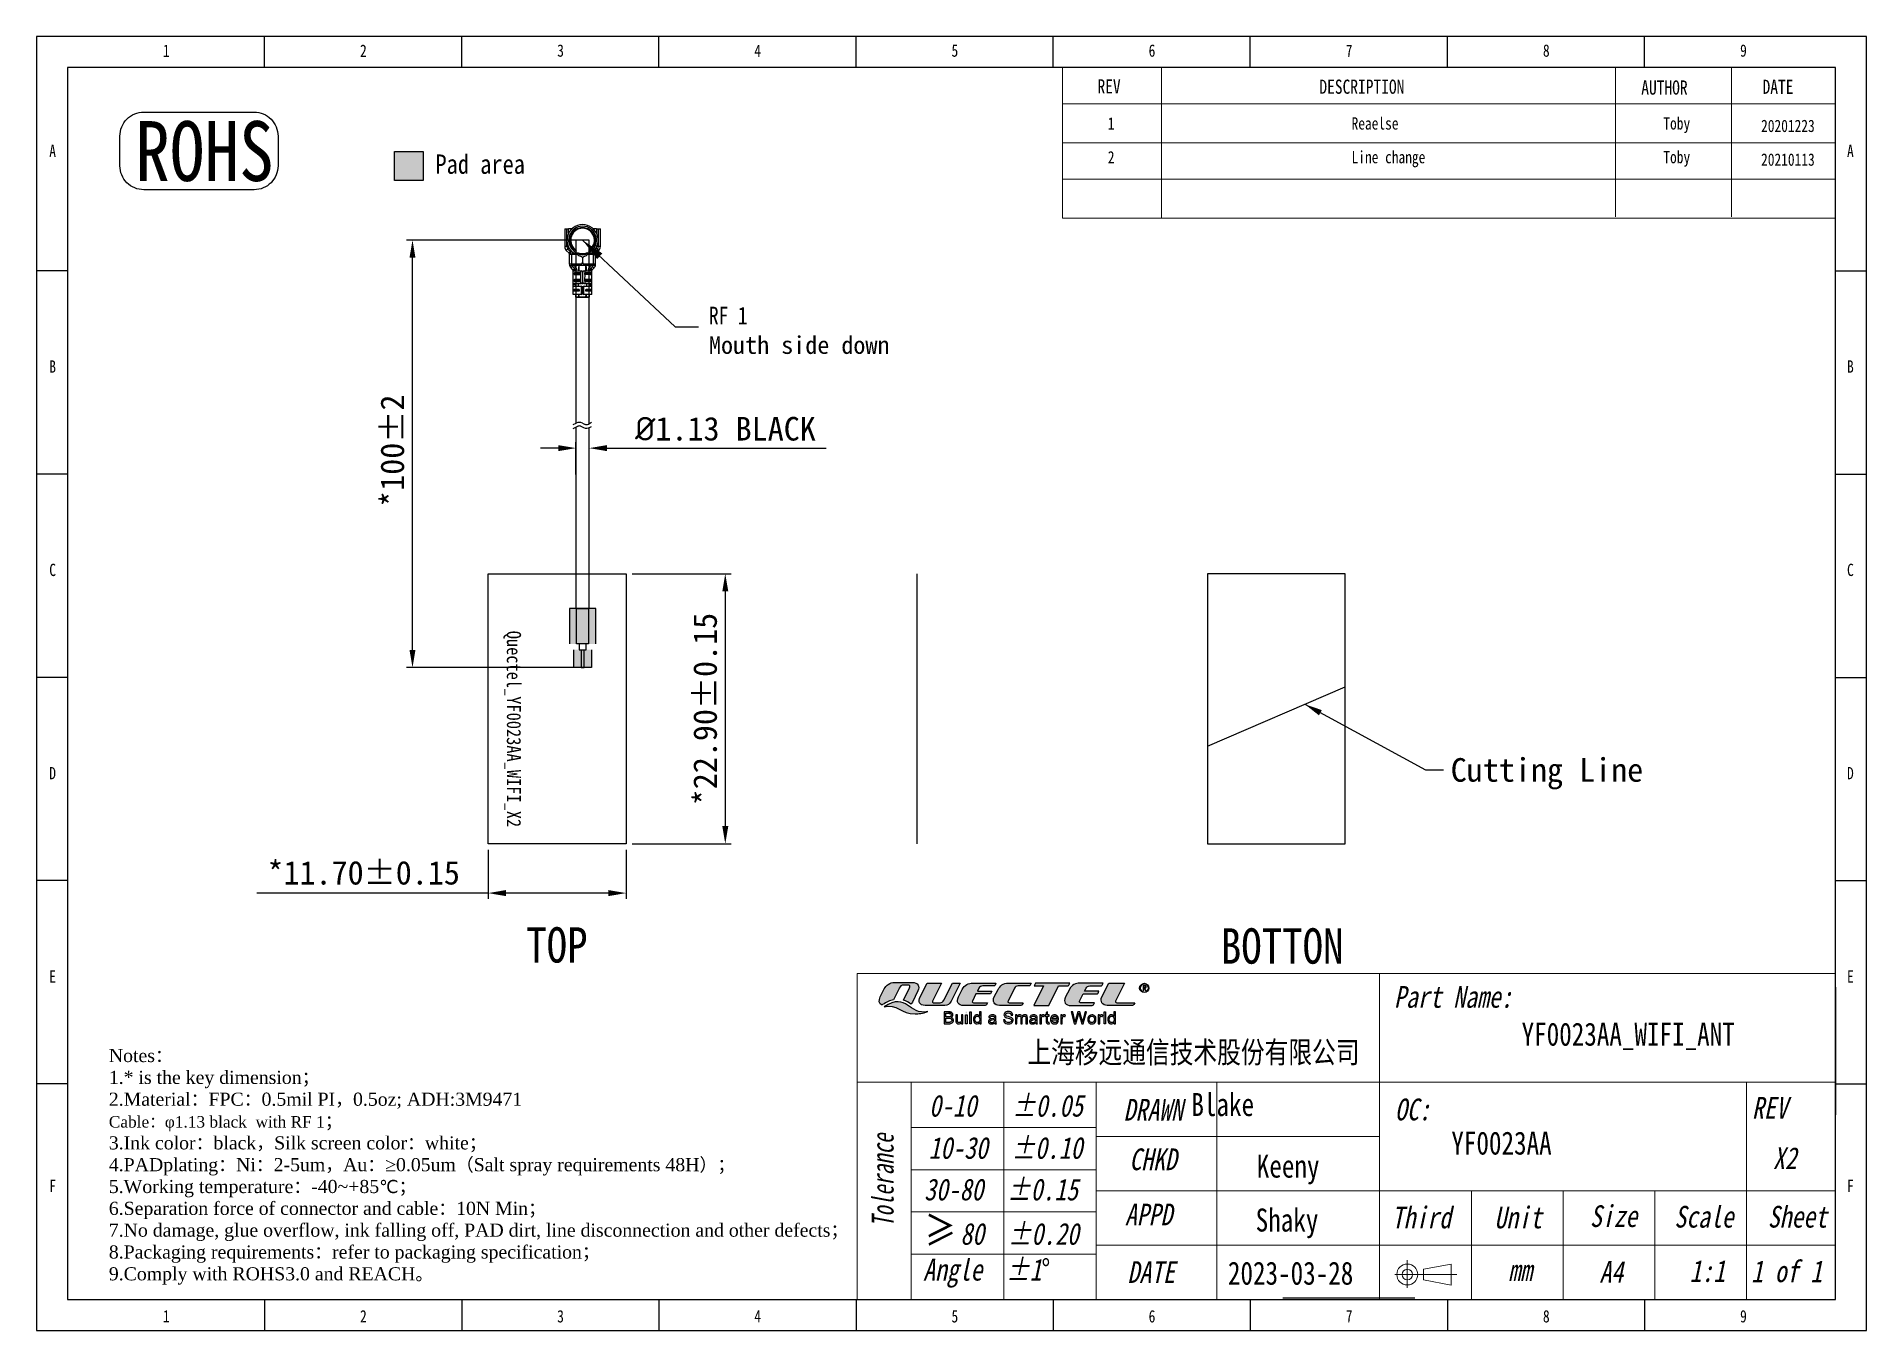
# Model space of a CAD drawing. Header units: millimetres. Extents: x 640 to 795, y 13 to 123.
import ezdxf

# ---------------------------------------------------------------- set-up
doc = ezdxf.new("R2010")
doc.units = ezdxf.units.MM
doc.header["$LTSCALE"] = 16.335
doc.header["$PDMODE"] = 3
doc.header["$PDSIZE"] = 8
doc.layers.get('0').update_dxf_attribs({"linetype": 'CONTINUOUS'})
doc.layers.get('Defpoints').update_dxf_attribs({"linetype": 'CONTINUOUS'})
for name, color, linetype in [('03 标注', 3, 'CONTINUOUS'), ('04 \\M+2A4E5\\M+2A672', 1, 'CONTINUOUS'), ('07 图框', 15, 'CONTINUOUS'), ('BottomLayer', 7, 'CONTINUOUS'), ('layer 1', 7, 'CONTINUOUS')]:
    doc.layers.add(name, color=color, linetype=linetype)
doc.styles.add('ST1', font='', dxfattribs={"width": 0.8})
doc.styles.get("Standard").update_dxf_attribs({"font": 'txt', "width": 0.85})
doc.styles.add('Times new Roman', font='times.ttf')
doc.styles.add('宋体', font='')
doc.styles.get('ST1').set_extended_font_data('SimSun')
doc.styles.get('宋体').set_extended_font_data('SimSun')
doc.dimstyles.new('DIMSTYLE_6', dxfattribs={"dimtxt": 2, "dimasz": 1.5, "dimexe": 0.5, "dimexo": 0.5, "dimtad": 1, "dimzin": 0, "dimdsep": 46, "dimtxsty": '宋体', "dimblk": '_FILLED', "dimcen": 0.09, "dimadec": 0, "dimazin": 0, "dimtp": 0.08, "dimtm": 0.08, "dimtfac": 1, "dimtofl": 0, "dimtmove": 0, "dimatfit": 3, "dimldrblk": '_FILLED', "dimfxl": 0, "dimtolj": 1, "dimtzin": 0, "dimarcsym": 0})
doc.dimstyles.new('ST-1', dxfattribs={"dimtxt": 2.5, "dimasz": 2, "dimexe": 1, "dimexo": 0.5, "dimgap": 1, "dimtad": 1, "dimzin": 1, "dimdsep": 46, "dimtxsty": 'ST1', "dimcen": 0.1, "dimclrd": 256, "dimclre": 256, "dimclrt": 256, "dimadec": 0, "dimazin": 0, "dimtp": 0.1, "dimtm": 0.1, "dimtfac": 1, "dimtmove": 0, "dimatfit": 3, "dimfxl": 0, "dimtolj": 1, "dimlwd": -1, "dimlwe": -1, "dimarcsym": 0})

msp = doc.modelspace()

# ---------------------------------------------------------------- texts
at = {"color": 3, "insert": (648.285, 115.856), "char_height": 5.07916, "width": 20.5988, "attachment_point": 1}
msp.add_mtext('\\pt10;{\\fSimSun|b0|i0|c134|p2;ROHS}', dxfattribs=at)
at = {"insert": (673.746, 113.03), "char_height": 1.64174, "attachment_point": 1}
msp.add_mtext_dynamic_manual_height_columns('{\\fSimSun|b0|i0|c134|p2;Pad area}', width=11.87909, gutter_width=4.104, heights=[0], dxfattribs=at)
at = {"insert": (681.006, 72.626), "char_height": 1.2, "width": 20.97825, "attachment_point": 1, "rotation": 270}
msp.add_mtext('{\\fSimSun|b0|i0|c134|p2;Quectel_YF0023AA_WIFI_X2}', dxfattribs=at)
at = {"insert": (759.858, 61.826), "char_height": 2, "attachment_point": 1}
msp.add_mtext('{\\fSimSun|b0|i0|c134|p2;\\W1;Cutting Line}', dxfattribs=at)
at = {"color": 7, "char_height": 3, "width": 36.6638, "attachment_point": 1}
for s, insert in [('{\\fSimSun|b0|i0|c134|p2;TOP}', (681.446, 47.485)), ('{\\fSimSun|b0|i0|c134|p2;BOTTON}', (740.359, 47.395))]:
    msp.add_mtext(s, dxfattribs=dict(at, insert=insert))
at = {"insert": (646.045, 37.157), "char_height": 1.110464, "width": 61.4474, "attachment_point": 1, "style": 'Times new Roman'}
msp.add_mtext('Notes{\\fSimSun|b0|i0|c134|p2;：}\\P1.* is the key dimension{\\fSimSun|b0|i0|c134|p2;；}\\P2.Material{\\fSimSun|b0|i0|c134|p2;：}FPC{\\fSimSun|b0|i0|c134|p2;：}0.5mil PI{\\fSimSun|b0|i0|c134|p2;，}0.5oz; ADH:3M9471\\P{\\H0.875x;\\C7;Cable\\fSTXihei|b0|i0|c134|p2;：\\fTimes New Roman|b0|i0|c0|p18;φ1.13 black  with RF 1\\fSimSun|b0|i0|c134|p2;\\H1.14286x;\\C256;；}\\P3.Ink color{\\fSimSun|b0|i0|c134|p2;：}black{\\fSimSun|b0|i0|c134|p2;，}Silk screen color{\\fSimSun|b0|i0|c134|p2;：}white{\\fSimSun|b0|i0|c134|p2;；}\\P4.PADplating{\\fSimSun|b0|i0|c134|p2;：}Ni{\\fSimSun|b0|i0|c134|p2;：}2-5um{\\fSimSun|b0|i0|c134|p2;，}Au{\\fSimSun|b0|i0|c134|p2;：}≥0.05um{\\fSimSun|b0|i0|c134|p2;（}Salt spray requirements 48H{\\fSimSun|b0|i0|c134|p2;）；}\\P5.Working temperature{\\fSimSun|b0|i0|c134|p2;：}-40~+85℃{\\fSimSun|b0|i0|c134|p2;；\\P}6.Separation force of connector and cable{\\fSimSun|b0|i0|c134|p2;：}10N Min{\\fSimSun|b0|i0|c134|p2;；}\\P7.No damage, glue overflow, ink falling off, PAD dirt, line disconnection and other defects{\\fSimSun|b0|i0|c134|p2;；}\\P8.Packaging requirements{\\fSimSun|b0|i0|c134|p2;：}refer to packaging specification{\\fSimSun|b0|i0|c134|p2;；}\\P9.Comply with ROHS3.0 and REACH{\\fSimSun|b0|i0|c134|p2;。}', dxfattribs=at)
at = {"layer": '03 标注', "ltscale": 0.05, "insert": (696.949, 96.086), "char_height": 1.5, "attachment_point": 7, "style": 'ST1'}
msp.add_mtext('{\\C7;RF 1\\P\\W1;Mouth side down}', dxfattribs=at)
at = {"layer": '04 \\M+2A4E5\\M+2A672', "color": 7, "lineweight": 0, "insert": (785.465, 28.822), "char_height": 1.84443, "width": 6.45551, "attachment_point": 1, "style": 'ST1'}
msp.add_mtext('{\\fSimSun|b0|i1|c134|p2;\\W1.37932; \\W0.8;X2}', dxfattribs=at)
at = {"layer": '07 图框', "color": 7, "style": 'ST1'}
for s, insert, char_height, width, attachment_point in [('1', (650.63, 121.302), 1.045, 2.15548, 7), ('2', (667.351, 121.302), 1.045, 2.15548, 7), ('3', (684.073, 121.302), 1.045, 2.15548, 7), ('4', (700.794, 121.302), 1.045, 2.15548, 7), ('5', (717.516, 121.302), 1.045, 2.15548, 7), ('6', (734.237, 121.302), 1.045, 2.15548, 7), ('7', (750.959, 121.302), 1.045, 2.15548, 7), ('{\\f@SimSun|b0|i0|c134|p2;8}', (767.68, 121.302), 1.04509, 2.15548, 7), ('9', (784.402, 121.302), 1.045, 2.15548, 7), ('1', (730.773, 116.177), 1.045, 4.3177, 1), ('Reaelse', (751.448, 116.183), 1.0451, 8.113, 1), ('Toby', (777.893, 116.188), 1.0451, 4.3177, 1), ('20201223', (786.181, 115.977), 1.0451, 4.3177, 1), ('A', (640.992, 112.807), 1.045, 2.15548, 7), ('2', (730.773, 113.318), 1.045, 4.3177, 1), ('Line change', (751.448, 113.324), 1.04509, 8.113, 1), ('Toby', (777.893, 113.329), 1.0451, 4.3177, 1), ('A', (794.04, 112.807), 1.045, 2.15548, 9), ('20210113', (786.181, 113.117), 1.0451, 4.3177, 1), ('B', (640.992, 95.563), 1.045, 2.15548, 1), ('B', (794.04, 95.563), 1.045, 2.15548, 3), ('C', (640.992, 78.318), 1.045, 2.15548, 1), ('C', (794.04, 78.318), 1.045, 2.15548, 3), ('D', (640.992, 61.074), 1.045, 2.15548, 1), ('D', (794.04, 61.074), 1.045, 2.15548, 3), ('E', (640.992, 43.83), 1.045, 2.15548, 1), ('E', (794.04, 43.83), 1.045, 2.15548, 3), ('F', (640.992, 26.064), 1.045, 2.15548, 1), ('F', (794.04, 26.064), 1.045, 2.15548, 3), ('1', (650.63, 15.011), 1.045, 2.15548, 1), ('2', (667.351, 15.011), 1.045, 2.15548, 1), ('3', (684.073, 15.011), 1.045, 2.15548, 1), ('4', (700.794, 15.011), 1.045, 2.15548, 1), ('5', (717.516, 15.011), 1.045, 2.15548, 1), ('6', (734.237, 15.011), 1.045, 2.15548, 1), ('7', (750.959, 15.011), 1.045, 2.15548, 1), ('{\\f@SimSun|b0|i0|c134|p2;8}', (767.68, 15.011), 1.04509, 2.15548, 1), ('9', (784.402, 15.011), 1.045, 2.15548, 1)]:
    msp.add_mtext(s, dxfattribs=dict(at, insert=insert, char_height=char_height, width=width, attachment_point=attachment_point))
at = {"layer": '07 图框', "color": 7, "lineweight": 0, "attachment_point": 1, "style": 'ST1'}
for s, insert, char_height, width in [('{\\Ftxt|c134;REV}', (729.897, 119.403), 1.20394, 4.97394), ('{\\Ftxt|c134;DESCRIPTION}', (748.72, 119.376), 1.20394, 12.97432), ('{\\Ftxt|c134;AUTHOR}', (776.02, 119.307), 1.20394, 4.97394), ('{\\Ftxt|c134;DATE}', (786.307, 119.373), 1.20394, 4.97394), ('YF0023AA_WIFI_ANT', (765.87, 39.393), 1.9541, 5.37498), ('{\\W3.973408; }Blake', (737.862, 33.425), 1.9541, 9.34758), ('YF0023AA', (759.912, 30.156), 1.9541, 5.37498), ('Keeny', (743.407, 28.198), 1.9541, 9.34758), ('{\\W2.814528; }Shaky', (739.573, 23.629), 1.9541, 9.34758), ('{\\W0.568199; }2023-03-28', (740.962, 19.12), 1.9541, 9.34758)]:
    msp.add_mtext(s, dxfattribs=dict(at, insert=insert, char_height=char_height, width=width))

# ---------------------------------------------------------------- blocks, each defined once
blk = doc.blocks.new('BF')
h = blk.add_hatch(color=7)
edge = h.paths.add_edge_path()
edge.add_spline(control_points=[(1128.46, -289.41), (1128.46, -289.41), (1127.27, -289.41), (1127.27, -289.41), (1127.27, -289.41), (1126.94, -289.42), (1126.68, -289.6), (1126.56, -289.85), (1126.56, -289.85), (1126.56, -289.85), (1126.29, -290.39), (1126.29, -290.39), (1126.29, -290.39), (1126.17, -290.63), (1126.2, -290.85), (1126.41, -290.94), (1126.41, -290.94), (1126.41, -290.94), (1126.45, -290.91), (1126.45, -290.91), (1126.45, -290.91), (1126.72, -290.74), (1126.96, -290.63), (1127.18, -290.58), (1127.18, -290.58), (1127.18, -290.58), (1127.56, -289.81), (1127.56, -289.81), (1127.56, -289.81), (1127.56, -289.81), (1127.57, -289.79), (1127.57, -289.79), (1127.57, -289.79), (1127.64, -289.66), (1127.72, -289.59), (1127.88, -289.59), (1127.88, -289.59), (1127.88, -289.59), (1128.17, -289.59), (1128.17, -289.59), (1128.17, -289.59), (1128.29, -289.59), (1128.32, -289.67), (1128.27, -289.78), (1128.27, -289.78), (1128.27, -289.78), (1127.86, -290.6), (1127.86, -290.6), (1127.86, -290.6), (1128.05, -290.67), (1128.2, -290.77), (1128.36, -290.87), (1128.36, -290.87), (1128.4, -290.84), (1128.44, -290.79), (1128.47, -290.74), (1128.47, -290.74), (1128.47, -290.74), (1128.84, -289.98), (1128.84, -289.98), (1128.84, -289.98), (1128.99, -289.68), (1128.83, -289.42), (1128.46, -289.41)], knot_values=[0, 0, 0, 0, 0.0625, 0.0625, 0.0625, 0.0625, 0.125, 0.125, 0.125, 0.125, 0.1875, 0.1875, 0.1875, 0.1875, 0.25, 0.25, 0.25, 0.25, 0.3125, 0.3125, 0.3125, 0.3125, 0.375, 0.375, 0.375, 0.375, 0.4375, 0.4375, 0.4375, 0.4375, 0.5, 0.5, 0.5, 0.5, 0.5625, 0.5625, 0.5625, 0.5625, 0.625, 0.625, 0.625, 0.625, 0.6875, 0.6875, 0.6875, 0.6875, 0.75, 0.75, 0.75, 0.75, 0.8125, 0.8125, 0.8125, 0.8125, 0.875, 0.875, 0.875, 0.875, 0.9375, 0.9375, 0.9375, 0.9375, 1, 1, 1, 1], degree=3, periodic=0)
h = blk.add_hatch(color=7)
edge = h.paths.add_edge_path()
edge.add_spline(control_points=[(1126.55, -291.06), (1128.14, -290.03), (1128.19, -291.66), (1129.51, -291.38)], knot_values=[0.75, 0.75, 0.75, 0.75, 1, 1, 1, 1], degree=3, periodic=0)
edge.add_spline(control_points=[(1129.51, -291.38), (1129.16, -291.5), (1128.88, -291.54), (1128.64, -291.54)], knot_values=[0, 0, 0, 0, 0.25, 0.25, 0.25, 0.25], degree=3, periodic=0)
edge.add_spline(control_points=[(1128.64, -291.54), (1127.69, -291.54), (1127.4, -290.83), (1126.55, -291.06)], knot_values=[0.5, 0.5, 0.5, 0.5, 0.75, 0.75, 0.75, 0.75], degree=3, periodic=0)
h = blk.add_hatch(color=256)
edge = h.paths.add_edge_path()
edge.add_spline(control_points=[(1131.17, -289.45), (1131.17, -289.45), (1130.59, -290.62), (1130.59, -290.62), (1130.59, -290.62), (1130.54, -290.72), (1130.44, -290.78), (1130.33, -290.78), (1130.33, -290.78), (1130.33, -290.78), (1129.9, -290.78), (1129.9, -290.78), (1129.9, -290.78), (1129.82, -290.78), (1129.79, -290.74), (1129.82, -290.67), (1129.82, -290.67), (1129.82, -290.67), (1130.42, -289.45), (1130.42, -289.45), (1130.42, -289.45), (1130.42, -289.45), (1129.45, -289.45), (1129.45, -289.45), (1129.45, -289.45), (1129.45, -289.45), (1128.99, -290.39), (1128.99, -290.39), (1128.99, -290.39), (1128.83, -290.7), (1128.92, -290.97), (1129.33, -290.97), (1129.33, -290.97), (1129.33, -290.97), (1130.65, -290.97), (1130.65, -290.97), (1130.65, -290.97), (1130.83, -290.97), (1130.99, -290.86), (1131.08, -290.68), (1131.08, -290.68), (1131.08, -290.68), (1131.69, -289.45), (1131.69, -289.45), (1131.69, -289.45), (1131.69, -289.45), (1131.17, -289.45), (1131.17, -289.45)], knot_values=[0, 0, 0, 0, 0.083333, 0.083333, 0.083333, 0.083333, 0.166667, 0.166667, 0.166667, 0.166667, 0.25, 0.25, 0.25, 0.25, 0.333333, 0.333333, 0.333333, 0.333333, 0.416667, 0.416667, 0.416667, 0.416667, 0.5, 0.5, 0.5, 0.5, 0.583333, 0.583333, 0.583333, 0.583333, 0.666667, 0.666667, 0.666667, 0.666667, 0.75, 0.75, 0.75, 0.75, 0.833333, 0.833333, 0.833333, 0.833333, 0.916667, 0.916667, 0.916667, 0.916667, 1, 1, 1, 1], degree=3, periodic=0)
h = blk.add_hatch(color=256)
edge = h.paths.add_edge_path()
edge.add_spline(control_points=[(1132.96, -289.79), (1133.02, -289.69), (1133.08, -289.65), (1133.22, -289.65), (1133.22, -289.65), (1133.22, -289.65), (1133.95, -289.65), (1133.95, -289.65), (1133.95, -289.65), (1133.99, -289.65), (1134.03, -289.63), (1134.05, -289.59), (1134.05, -289.59), (1134.05, -289.59), (1134.11, -289.45), (1134.11, -289.45), (1134.11, -289.45), (1134.11, -289.45), (1132.54, -289.45), (1132.54, -289.45), (1132.54, -289.45), (1132.27, -289.45), (1131.99, -289.59), (1131.83, -289.89), (1131.83, -289.89), (1131.83, -289.89), (1131.58, -290.39), (1131.58, -290.39), (1131.58, -290.39), (1131.4, -290.74), (1131.58, -290.97), (1131.93, -290.97), (1131.93, -290.97), (1131.93, -290.97), (1133.37, -290.97), (1133.37, -290.97), (1133.37, -290.97), (1133.41, -290.97), (1133.45, -290.95), (1133.47, -290.92), (1133.47, -290.92), (1133.47, -290.92), (1133.53, -290.78), (1133.53, -290.78), (1133.53, -290.78), (1133.53, -290.78), (1132.6, -290.78), (1132.6, -290.78), (1132.6, -290.78), (1132.52, -290.78), (1132.48, -290.75), (1132.52, -290.67), (1132.52, -290.67), (1132.52, -290.67), (1132.76, -290.19), (1132.76, -290.19), (1132.76, -290.19), (1132.76, -290.19), (1133.68, -290.19), (1133.68, -290.19), (1133.68, -290.19), (1133.72, -290.19), (1133.75, -290.17), (1133.77, -290.14), (1133.77, -290.14), (1133.77, -290.14), (1133.83, -290), (1133.83, -290), (1133.83, -290), (1133.83, -290), (1132.86, -290), (1132.86, -290), (1132.86, -290), (1132.86, -290), (1132.96, -289.79), (1132.96, -289.79)], knot_values=[0, 0, 0, 0, 0.052632, 0.052632, 0.052632, 0.052632, 0.105263, 0.105263, 0.105263, 0.105263, 0.157895, 0.157895, 0.157895, 0.157895, 0.210526, 0.210526, 0.210526, 0.210526, 0.263158, 0.263158, 0.263158, 0.263158, 0.315789, 0.315789, 0.315789, 0.315789, 0.368421, 0.368421, 0.368421, 0.368421, 0.421053, 0.421053, 0.421053, 0.421053, 0.473684, 0.473684, 0.473684, 0.473684, 0.526316, 0.526316, 0.526316, 0.526316, 0.578947, 0.578947, 0.578947, 0.578947, 0.631579, 0.631579, 0.631579, 0.631579, 0.684211, 0.684211, 0.684211, 0.684211, 0.736842, 0.736842, 0.736842, 0.736842, 0.789474, 0.789474, 0.789474, 0.789474, 0.842105, 0.842105, 0.842105, 0.842105, 0.894737, 0.894737, 0.894737, 0.894737, 0.947368, 0.947368, 0.947368, 0.947368, 1, 1, 1, 1], degree=3, periodic=0)
h = blk.add_hatch(color=256)
edge = h.paths.add_edge_path()
edge.add_spline(control_points=[(1134.25, -289.89), (1134.25, -289.89), (1134, -290.39), (1134, -290.39), (1134, -290.39), (1133.84, -290.7), (1133.99, -290.97), (1134.34, -290.97), (1134.34, -290.97), (1134.34, -290.97), (1135.8, -290.97), (1135.8, -290.97), (1135.8, -290.97), (1135.84, -290.97), (1135.88, -290.95), (1135.89, -290.91), (1135.89, -290.91), (1135.89, -290.91), (1135.96, -290.78), (1135.96, -290.78), (1135.96, -290.78), (1135.96, -290.78), (1135.01, -290.78), (1135.01, -290.78), (1135.01, -290.78), (1134.92, -290.78), (1134.89, -290.75), (1134.93, -290.67), (1134.93, -290.67), (1134.93, -290.67), (1135.36, -289.79), (1135.36, -289.79), (1135.36, -289.79), (1135.41, -289.69), (1135.5, -289.65), (1135.61, -289.65), (1135.61, -289.65), (1135.61, -289.65), (1136.34, -289.65), (1136.34, -289.65), (1136.34, -289.65), (1136.38, -289.65), (1136.41, -289.62), (1136.43, -289.59), (1136.43, -289.59), (1136.43, -289.59), (1136.5, -289.45), (1136.5, -289.45), (1136.5, -289.45), (1136.5, -289.45), (1134.95, -289.45), (1134.95, -289.45), (1134.95, -289.45), (1134.6, -289.45), (1134.37, -289.65), (1134.25, -289.89)], knot_values=[0, 0, 0, 0, 0.071429, 0.071429, 0.071429, 0.071429, 0.142857, 0.142857, 0.142857, 0.142857, 0.214286, 0.214286, 0.214286, 0.214286, 0.285714, 0.285714, 0.285714, 0.285714, 0.357143, 0.357143, 0.357143, 0.357143, 0.428571, 0.428571, 0.428571, 0.428571, 0.5, 0.5, 0.5, 0.5, 0.571429, 0.571429, 0.571429, 0.571429, 0.642857, 0.642857, 0.642857, 0.642857, 0.714286, 0.714286, 0.714286, 0.714286, 0.785714, 0.785714, 0.785714, 0.785714, 0.857143, 0.857143, 0.857143, 0.857143, 0.928571, 0.928571, 0.928571, 0.928571, 1, 1, 1, 1], degree=3, periodic=0)
h = blk.add_hatch(color=7)
edge = h.paths.add_edge_path()
edge.add_spline(control_points=[(1138.93, -289.65), (1138.93, -289.65), (1138.34, -289.65), (1138.34, -289.65), (1138.34, -289.65), (1138.34, -289.65), (1137.68, -290.97), (1137.68, -290.97), (1137.68, -290.97), (1137.68, -290.97), (1136.66, -290.97), (1136.66, -290.97), (1136.66, -290.97), (1136.66, -290.97), (1137.32, -289.65), (1137.32, -289.65), (1137.32, -289.65), (1137.32, -289.65), (1136.69, -289.65), (1136.69, -289.65), (1136.69, -289.65), (1136.69, -289.65), (1136.79, -289.45), (1136.79, -289.45), (1136.79, -289.45), (1136.79, -289.45), (1139.1, -289.45), (1139.1, -289.45), (1139.1, -289.45), (1139.1, -289.45), (1139.03, -289.59), (1139.03, -289.59), (1139.03, -289.59), (1139.01, -289.62), (1138.97, -289.65), (1138.93, -289.65), (1138.93, -289.65), (1138.93, -289.65), (1138.93, -289.65), (1138.93, -289.65)], knot_values=[0, 0, 0, 0, 0.1, 0.1, 0.1, 0.1, 0.2, 0.2, 0.2, 0.2, 0.3, 0.3, 0.3, 0.3, 0.4, 0.4, 0.4, 0.4, 0.5, 0.5, 0.5, 0.5, 0.6, 0.6, 0.6, 0.6, 0.7, 0.7, 0.7, 0.7, 0.8, 0.8, 0.8, 0.8, 0.9, 0.9, 0.9, 0.9, 1, 1, 1, 1], degree=3, periodic=0)
h = blk.add_hatch(color=7)
edge = h.paths.add_edge_path()
edge.add_spline(control_points=[(1140.09, -290), (1140.09, -290), (1140.2, -289.79), (1140.2, -289.79)], knot_values=[0.947368, 0.947368, 0.947368, 0.947368, 1, 1, 1, 1], degree=3, periodic=0)
edge.add_spline(control_points=[(1140.2, -289.79), (1140.26, -289.69), (1140.32, -289.65), (1140.46, -289.65)], knot_values=[0, 0, 0, 0, 0.052632, 0.052632, 0.052632, 0.052632], degree=3, periodic=0)
edge.add_spline(control_points=[(1140.46, -289.65), (1140.46, -289.65), (1141.19, -289.65), (1141.19, -289.65)], knot_values=[0.052632, 0.052632, 0.052632, 0.052632, 0.105263, 0.105263, 0.105263, 0.105263], degree=3, periodic=0)
edge.add_spline(control_points=[(1141.19, -289.65), (1141.23, -289.65), (1141.27, -289.63), (1141.28, -289.59)], knot_values=[0.105263, 0.105263, 0.105263, 0.105263, 0.157895, 0.157895, 0.157895, 0.157895], degree=3, periodic=0)
edge.add_spline(control_points=[(1141.28, -289.59), (1141.28, -289.59), (1141.35, -289.45), (1141.35, -289.45)], knot_values=[0.157895, 0.157895, 0.157895, 0.157895, 0.210526, 0.210526, 0.210526, 0.210526], degree=3, periodic=0)
edge.add_spline(control_points=[(1141.35, -289.45), (1141.35, -289.45), (1139.77, -289.45), (1139.77, -289.45)], knot_values=[0.210526, 0.210526, 0.210526, 0.210526, 0.263158, 0.263158, 0.263158, 0.263158], degree=3, periodic=0)
edge.add_spline(control_points=[(1139.77, -289.45), (1139.51, -289.45), (1139.23, -289.59), (1139.07, -289.89)], knot_values=[0.263158, 0.263158, 0.263158, 0.263158, 0.315789, 0.315789, 0.315789, 0.315789], degree=3, periodic=0)
edge.add_spline(control_points=[(1139.07, -289.89), (1139.07, -289.89), (1138.82, -290.39), (1138.82, -290.39)], knot_values=[0.315789, 0.315789, 0.315789, 0.315789, 0.368421, 0.368421, 0.368421, 0.368421], degree=3, periodic=0)
edge.add_spline(control_points=[(1138.82, -290.39), (1138.64, -290.74), (1138.82, -290.97), (1139.17, -290.97)], knot_values=[0.368421, 0.368421, 0.368421, 0.368421, 0.421053, 0.421053, 0.421053, 0.421053], degree=3, periodic=0)
edge.add_spline(control_points=[(1139.17, -290.97), (1139.17, -290.97), (1140.61, -290.97), (1140.61, -290.97)], knot_values=[0.421053, 0.421053, 0.421053, 0.421053, 0.473684, 0.473684, 0.473684, 0.473684], degree=3, periodic=0)
edge.add_spline(control_points=[(1140.61, -290.97), (1140.65, -290.97), (1140.69, -290.95), (1140.71, -290.92)], knot_values=[0.473684, 0.473684, 0.473684, 0.473684, 0.526316, 0.526316, 0.526316, 0.526316], degree=3, periodic=0)
edge.add_spline(control_points=[(1140.71, -290.92), (1140.71, -290.92), (1140.77, -290.78), (1140.77, -290.78)], knot_values=[0.526316, 0.526316, 0.526316, 0.526316, 0.578947, 0.578947, 0.578947, 0.578947], degree=3, periodic=0)
edge.add_spline(control_points=[(1140.77, -290.78), (1140.77, -290.78), (1139.82, -290.78), (1139.82, -290.78)], knot_values=[0.578947, 0.578947, 0.578947, 0.578947, 0.631579, 0.631579, 0.631579, 0.631579], degree=3, periodic=0)
edge.add_spline(control_points=[(1139.82, -290.78), (1139.76, -290.78), (1139.72, -290.75), (1139.76, -290.67)], knot_values=[0.631579, 0.631579, 0.631579, 0.631579, 0.684211, 0.684211, 0.684211, 0.684211], degree=3, periodic=0)
edge.add_spline(control_points=[(1139.76, -290.67), (1139.76, -290.67), (1140, -290.19), (1140, -290.19)], knot_values=[0.684211, 0.684211, 0.684211, 0.684211, 0.736842, 0.736842, 0.736842, 0.736842], degree=3, periodic=0)
edge.add_spline(control_points=[(1140, -290.19), (1140, -290.19), (1140.91, -290.19), (1140.91, -290.19), (1140.91, -290.19), (1140.95, -290.19), (1140.99, -290.17), (1141.01, -290.14)], knot_values=[0.736842, 0.736842, 0.736842, 0.736842, 0.789474, 0.789474, 0.789474, 0.789474, 0.842105, 0.842105, 0.842105, 0.842105], degree=3, periodic=0)
edge.add_spline(control_points=[(1141.01, -290.14), (1141.01, -290.14), (1141.07, -290), (1141.07, -290)], knot_values=[0.842105, 0.842105, 0.842105, 0.842105, 0.894737, 0.894737, 0.894737, 0.894737], degree=3, periodic=0)
edge.add_spline(control_points=[(1141.07, -290), (1141.07, -290), (1140.09, -290), (1140.09, -290)], knot_values=[0.894737, 0.894737, 0.894737, 0.894737, 0.947368, 0.947368, 0.947368, 0.947368], degree=3, periodic=0)
h = blk.add_hatch(color=7)
edge = h.paths.add_edge_path()
edge.add_spline(control_points=[(1143.49, -290.78), (1143.49, -290.78), (1143.49, -290.78), (1143.49, -290.78), (1143.49, -290.78), (1143.49, -290.78), (1142.28, -290.78), (1142.28, -290.78), (1142.28, -290.78), (1142.2, -290.78), (1142.16, -290.75), (1142.2, -290.67), (1142.2, -290.67), (1142.2, -290.67), (1142.8, -289.45), (1142.8, -289.45), (1142.8, -289.45), (1142.8, -289.45), (1141.74, -289.45), (1141.74, -289.45), (1141.74, -289.45), (1141.74, -289.45), (1141.27, -290.39), (1141.27, -290.39), (1141.27, -290.39), (1141.12, -290.69), (1141.32, -290.97), (1141.62, -290.97), (1141.62, -290.97), (1141.62, -290.97), (1143.33, -290.97), (1143.33, -290.97), (1143.33, -290.97), (1143.37, -290.97), (1143.41, -290.95), (1143.42, -290.91), (1143.42, -290.91), (1143.42, -290.91), (1143.49, -290.78), (1143.49, -290.78)], knot_values=[0, 0, 0, 0, 0.1, 0.1, 0.1, 0.1, 0.2, 0.2, 0.2, 0.2, 0.3, 0.3, 0.3, 0.3, 0.4, 0.4, 0.4, 0.4, 0.5, 0.5, 0.5, 0.5, 0.6, 0.6, 0.6, 0.6, 0.7, 0.7, 0.7, 0.7, 0.8, 0.8, 0.8, 0.8, 0.9, 0.9, 0.9, 0.9, 1, 1, 1, 1], degree=3, periodic=0)
at = {"layer": '04 \\M+2A4E5\\M+2A672'}
h = blk.add_hatch(color=7, dxfattribs=at)
h.dxf.hatch_style = 1
edge = h.paths.add_edge_path(flags=16)
edge.add_spline(control_points=[(1144.14, -290.07), (1143.98, -290.07), (1143.85, -289.94), (1143.85, -289.79), (1143.85, -289.63), (1143.98, -289.5), (1144.14, -289.5), (1144.29, -289.5), (1144.42, -289.63), (1144.42, -289.79), (1144.42, -289.94), (1144.29, -290.07), (1144.14, -290.07)], knot_values=[0, 0, 0, 0, 1, 1, 1, 2, 2, 2, 3, 3, 3, 4, 4, 4, 4], degree=3, periodic=0)
edge = h.paths.add_edge_path()
edge.add_spline(control_points=[(1144.14, -289.47), (1143.96, -289.47), (1143.82, -289.61), (1143.82, -289.79), (1143.82, -289.96), (1143.96, -290.1), (1144.14, -290.1), (1144.31, -290.1), (1144.45, -289.96), (1144.45, -289.79), (1144.45, -289.61), (1144.31, -289.47), (1144.14, -289.47)], knot_values=[0, 0, 0, 0, 1, 1, 1, 2, 2, 2, 3, 3, 3, 4, 4, 4, 4], degree=3, periodic=0)
h = blk.add_hatch(color=7, dxfattribs=at)
h.dxf.hatch_style = 1
edge = h.paths.add_edge_path(flags=16)
edge.add_spline(control_points=[(1144.08, -289.65), (1144.08, -289.65), (1144.08, -289.77), (1144.08, -289.77), (1144.08, -289.77), (1144.14, -289.77), (1144.14, -289.77), (1144.17, -289.77), (1144.18, -289.77), (1144.19, -289.77), (1144.21, -289.76), (1144.21, -289.75), (1144.22, -289.74), (1144.23, -289.73), (1144.23, -289.72), (1144.23, -289.71), (1144.23, -289.7), (1144.23, -289.69), (1144.22, -289.68), (1144.21, -289.67), (1144.21, -289.66), (1144.2, -289.66), (1144.19, -289.66), (1144.17, -289.65), (1144.14, -289.65), (1144.14, -289.65), (1144.08, -289.65), (1144.08, -289.65)], knot_values=[0, 0, 0, 0, 1, 1, 1, 2, 2, 2, 3, 3, 3, 4, 4, 4, 5, 5, 5, 6, 6, 6, 7, 7, 7, 8, 8, 8, 9, 9, 9, 9], degree=3, periodic=0)
edge = h.paths.add_edge_path()
edge.add_spline(control_points=[(1144.05, -289.62), (1144.05, -289.62), (1144.12, -289.62), (1144.12, -289.62), (1144.16, -289.62), (1144.18, -289.62), (1144.2, -289.62), (1144.22, -289.63), (1144.23, -289.64), (1144.25, -289.65), (1144.26, -289.67), (1144.27, -289.69), (1144.27, -289.71), (1144.27, -289.73), (1144.26, -289.75), (1144.25, -289.76), (1144.24, -289.78), (1144.23, -289.79), (1144.21, -289.79), (1144.2, -289.8), (1144.17, -289.81), (1144.15, -289.81), (1144.15, -289.81), (1144.27, -289.97), (1144.27, -289.97), (1144.27, -289.97), (1144.23, -289.97), (1144.23, -289.97), (1144.23, -289.97), (1144.1, -289.81), (1144.1, -289.81), (1144.1, -289.81), (1144.08, -289.81), (1144.08, -289.81), (1144.08, -289.81), (1144.08, -289.97), (1144.08, -289.97), (1144.08, -289.97), (1144.05, -289.97), (1144.05, -289.97), (1144.05, -289.97), (1144.05, -289.62), (1144.05, -289.62)], knot_values=[0, 0, 0, 0, 1, 1, 1, 2, 2, 2, 3, 3, 3, 4, 4, 4, 5, 5, 5, 6, 6, 6, 7, 7, 7, 8, 8, 8, 9, 9, 9, 10, 10, 10, 11, 11, 11, 12, 12, 12, 13, 13, 13, 14, 14, 14, 14], degree=3, periodic=0)
h = blk.add_hatch(color=7, dxfattribs=at)
h.dxf.hatch_style = 1
edge = h.paths.add_edge_path(flags=16)
edge.add_spline(control_points=[(1130.73, -292.11), (1130.73, -292.11), (1130.93, -292.11), (1130.93, -292.11), (1130.96, -292.11), (1130.99, -292.11), (1131, -292.1), (1131.03, -292.1), (1131.05, -292.09), (1131.07, -292.08), (1131.08, -292.07), (1131.1, -292.05), (1131.11, -292.04), (1131.12, -292.02), (1131.12, -291.99), (1131.12, -291.97), (1131.12, -291.94), (1131.11, -291.91), (1131.1, -291.89), (1131.08, -291.86), (1131.06, -291.85), (1131.03, -291.84), (1131.01, -291.83), (1130.97, -291.83), (1130.91, -291.83), (1130.91, -291.83), (1130.73, -291.83), (1130.73, -291.83), (1130.73, -291.83), (1130.73, -292.11), (1130.73, -292.11)], knot_values=[0, 0, 0, 0, 1, 1, 1, 2, 2, 2, 3, 3, 3, 4, 4, 4, 5, 5, 5, 6, 6, 6, 7, 7, 7, 8, 8, 8, 9, 9, 9, 10, 10, 10, 10], degree=3, periodic=0)
edge = h.paths.add_edge_path(flags=16)
edge.add_spline(control_points=[(1130.73, -291.73), (1130.73, -291.73), (1130.9, -291.73), (1130.9, -291.73), (1130.95, -291.73), (1130.98, -291.73), (1131.01, -291.72), (1131.03, -291.71), (1131.05, -291.7), (1131.07, -291.68), (1131.08, -291.66), (1131.09, -291.64), (1131.09, -291.61), (1131.09, -291.58), (1131.08, -291.56), (1131.07, -291.54), (1131.06, -291.52), (1131.04, -291.5), (1131.01, -291.49), (1130.99, -291.49), (1130.95, -291.48), (1130.89, -291.48), (1130.89, -291.48), (1130.73, -291.48), (1130.73, -291.48), (1130.73, -291.48), (1130.73, -291.73), (1130.73, -291.73)], knot_values=[0, 0, 0, 0, 1, 1, 1, 2, 2, 2, 3, 3, 3, 4, 4, 4, 5, 5, 5, 6, 6, 6, 7, 7, 7, 8, 8, 8, 9, 9, 9, 9], degree=3, periodic=0)
edge = h.paths.add_edge_path()
edge.add_spline(control_points=[(1130.62, -292.2), (1130.62, -292.2), (1130.62, -291.39), (1130.62, -291.39), (1130.62, -291.39), (1130.92, -291.39), (1130.92, -291.39), (1130.99, -291.39), (1131.04, -291.39), (1131.08, -291.41), (1131.11, -291.43), (1131.14, -291.45), (1131.16, -291.49), (1131.18, -291.52), (1131.2, -291.56), (1131.2, -291.6), (1131.2, -291.63), (1131.19, -291.66), (1131.17, -291.69), (1131.15, -291.72), (1131.12, -291.75), (1131.08, -291.77), (1131.13, -291.78), (1131.17, -291.81), (1131.19, -291.84), (1131.22, -291.88), (1131.24, -291.92), (1131.24, -291.97), (1131.24, -292), (1131.23, -292.04), (1131.21, -292.07), (1131.19, -292.11), (1131.17, -292.13), (1131.15, -292.15), (1131.13, -292.17), (1131.1, -292.18), (1131.06, -292.19), (1131.03, -292.2), (1130.98, -292.2), (1130.93, -292.2), (1130.93, -292.2), (1130.62, -292.2), (1130.62, -292.2)], knot_values=[0, 0, 0, 0, 1, 1, 1, 2, 2, 2, 3, 3, 3, 4, 4, 4, 5, 5, 5, 6, 6, 6, 7, 7, 7, 8, 8, 8, 9, 9, 9, 10, 10, 10, 11, 11, 11, 12, 12, 12, 13, 13, 13, 14, 14, 14, 14], degree=3, periodic=0)
edge = h.paths.add_edge_path(flags=16)
edge.add_spline(control_points=[(1134.01, -291.91), (1133.98, -291.92), (1133.92, -291.93), (1133.85, -291.94), (1133.81, -291.95), (1133.78, -291.96), (1133.76, -291.96), (1133.75, -291.97), (1133.73, -291.98), (1133.72, -292), (1133.71, -292.01), (1133.71, -292.03), (1133.71, -292.04), (1133.71, -292.07), (1133.72, -292.09), (1133.74, -292.11), (1133.76, -292.13), (1133.79, -292.14), (1133.83, -292.14), (1133.87, -292.14), (1133.9, -292.13), (1133.93, -292.11), (1133.96, -292.1), (1133.98, -292.07), (1134, -292.04), (1134.01, -292.02), (1134.01, -291.99), (1134.01, -291.94), (1134.01, -291.94), (1134.01, -291.91), (1134.01, -291.91)], knot_values=[0, 0, 0, 0, 1, 1, 1, 2, 2, 2, 3, 3, 3, 4, 4, 4, 5, 5, 5, 6, 6, 6, 7, 7, 7, 8, 8, 8, 9, 9, 9, 10, 10, 10, 10], degree=3, periodic=0)
edge = h.paths.add_edge_path()
edge.add_spline(control_points=[(1134.02, -292.13), (1133.98, -292.16), (1133.95, -292.18), (1133.91, -292.2), (1133.88, -292.21), (1133.84, -292.22), (1133.8, -292.22), (1133.74, -292.22), (1133.69, -292.2), (1133.65, -292.17), (1133.62, -292.14), (1133.6, -292.1), (1133.6, -292.05), (1133.6, -292.02), (1133.61, -291.99), (1133.62, -291.97), (1133.63, -291.94), (1133.65, -291.92), (1133.67, -291.91), (1133.69, -291.9), (1133.72, -291.88), (1133.75, -291.88), (1133.76, -291.87), (1133.79, -291.87), (1133.83, -291.86), (1133.91, -291.85), (1133.98, -291.84), (1134.01, -291.83), (1134.01, -291.81), (1134.01, -291.81), (1134.01, -291.8), (1134.01, -291.76), (1134, -291.73), (1133.99, -291.72), (1133.96, -291.69), (1133.92, -291.68), (1133.87, -291.68), (1133.82, -291.68), (1133.79, -291.69), (1133.77, -291.71), (1133.74, -291.72), (1133.73, -291.75), (1133.72, -291.79), (1133.72, -291.79), (1133.62, -291.78), (1133.62, -291.78), (1133.63, -291.74), (1133.64, -291.7), (1133.66, -291.68), (1133.68, -291.65), (1133.71, -291.63), (1133.75, -291.62), (1133.79, -291.6), (1133.83, -291.6), (1133.89, -291.6), (1133.94, -291.6), (1133.98, -291.6), (1134.01, -291.62), (1134.04, -291.63), (1134.06, -291.64), (1134.08, -291.66), (1134.09, -291.68), (1134.1, -291.7), (1134.11, -291.73), (1134.11, -291.75), (1134.11, -291.78), (1134.11, -291.82), (1134.11, -291.82), (1134.11, -291.96), (1134.11, -291.96), (1134.11, -292.05), (1134.12, -292.11), (1134.12, -292.13), (1134.13, -292.16), (1134.13, -292.18), (1134.15, -292.2), (1134.15, -292.2), (1134.04, -292.2), (1134.04, -292.2), (1134.03, -292.18), (1134.02, -292.16), (1134.02, -292.13)], knot_values=[0, 0, 0, 0, 1, 1, 1, 2, 2, 2, 3, 3, 3, 4, 4, 4, 5, 5, 5, 6, 6, 6, 7, 7, 7, 8, 8, 8, 9, 9, 9, 10, 10, 10, 11, 11, 11, 12, 12, 12, 13, 13, 13, 14, 14, 14, 15, 15, 15, 16, 16, 16, 17, 17, 17, 18, 18, 18, 19, 19, 19, 20, 20, 20, 21, 21, 21, 22, 22, 22, 23, 23, 23, 24, 24, 24, 25, 25, 25, 26, 26, 26, 27, 27, 27, 27], degree=3, periodic=0)
edge = h.paths.add_edge_path(flags=16)
edge.add_spline(control_points=[(1132.69, -291.91), (1132.69, -291.98), (1132.71, -292.04), (1132.74, -292.08), (1132.77, -292.12), (1132.81, -292.13), (1132.85, -292.13), (1132.9, -292.13), (1132.94, -292.12), (1132.97, -292.08), (1133, -292.04), (1133.01, -291.99), (1133.01, -291.92), (1133.01, -291.84), (1133, -291.78), (1132.97, -291.74), (1132.93, -291.7), (1132.9, -291.68), (1132.85, -291.68), (1132.81, -291.68), (1132.77, -291.7), (1132.74, -291.74), (1132.71, -291.77), (1132.69, -291.83), (1132.69, -291.91)], knot_values=[0, 0, 0, 0, 1, 1, 1, 2, 2, 2, 3, 3, 3, 4, 4, 4, 5, 5, 5, 6, 6, 6, 7, 7, 7, 8, 8, 8, 8], degree=3, periodic=0)
edge = h.paths.add_edge_path()
edge.add_spline(control_points=[(1133.01, -292.2), (1133.01, -292.2), (1133.01, -292.13), (1133.01, -292.13), (1132.97, -292.19), (1132.92, -292.22), (1132.85, -292.22), (1132.8, -292.22), (1132.75, -292.2), (1132.71, -292.18), (1132.68, -292.15), (1132.64, -292.12), (1132.62, -292.07), (1132.6, -292.02), (1132.59, -291.97), (1132.59, -291.91), (1132.59, -291.85), (1132.6, -291.8), (1132.62, -291.75), (1132.64, -291.7), (1132.67, -291.66), (1132.71, -291.64), (1132.75, -291.61), (1132.79, -291.6), (1132.84, -291.6), (1132.88, -291.6), (1132.91, -291.61), (1132.94, -291.62), (1132.96, -291.64), (1132.99, -291.66), (1133, -291.68), (1133, -291.68), (1133, -291.39), (1133, -291.39), (1133, -291.39), (1133.1, -291.39), (1133.1, -291.39), (1133.1, -291.39), (1133.1, -292.2), (1133.1, -292.2), (1133.1, -292.2), (1133.01, -292.2), (1133.01, -292.2)], knot_values=[0, 0, 0, 0, 1, 1, 1, 2, 2, 2, 3, 3, 3, 4, 4, 4, 5, 5, 5, 6, 6, 6, 7, 7, 7, 8, 8, 8, 9, 9, 9, 10, 10, 10, 11, 11, 11, 12, 12, 12, 13, 13, 13, 14, 14, 14, 14], degree=3, periodic=0)
h.paths.add_polyline_path([(1132.34, -291.39), (1132.44, -291.39), (1132.44, -292.2), (1132.34, -292.2)])
h.paths.add_polyline_path([(1132.06, -292.2), (1132.06, -291.61), (1132.16, -291.61), (1132.16, -292.2)])
h.paths.add_polyline_path([(1132.06, -291.39), (1132.16, -291.39), (1132.16, -291.5), (1132.06, -291.5)])
edge = h.paths.add_edge_path()
edge.add_spline(control_points=[(1131.79, -292.2), (1131.79, -292.2), (1131.79, -292.12), (1131.79, -292.12), (1131.74, -292.18), (1131.68, -292.22), (1131.6, -292.22), (1131.56, -292.22), (1131.53, -292.21), (1131.5, -292.2), (1131.47, -292.18), (1131.45, -292.17), (1131.43, -292.15), (1131.42, -292.13), (1131.41, -292.1), (1131.4, -292.07), (1131.4, -292.05), (1131.4, -292.02), (1131.4, -291.98), (1131.4, -291.98), (1131.4, -291.61), (1131.4, -291.61), (1131.4, -291.61), (1131.5, -291.61), (1131.5, -291.61), (1131.5, -291.61), (1131.5, -291.94), (1131.5, -291.94), (1131.5, -291.99), (1131.5, -292.03), (1131.5, -292.05), (1131.51, -292.07), (1131.52, -292.09), (1131.54, -292.11), (1131.56, -292.12), (1131.59, -292.13), (1131.62, -292.13), (1131.65, -292.13), (1131.68, -292.12), (1131.7, -292.11), (1131.73, -292.09), (1131.75, -292.07), (1131.76, -292.04), (1131.77, -292.02), (1131.78, -291.98), (1131.78, -291.93), (1131.78, -291.93), (1131.78, -291.61), (1131.78, -291.61), (1131.78, -291.61), (1131.88, -291.61), (1131.88, -291.61), (1131.88, -291.61), (1131.88, -292.2), (1131.88, -292.2), (1131.88, -292.2), (1131.79, -292.2), (1131.79, -292.2)], knot_values=[0, 0, 0, 0, 1, 1, 1, 2, 2, 2, 3, 3, 3, 4, 4, 4, 5, 5, 5, 6, 6, 6, 7, 7, 7, 8, 8, 8, 9, 9, 9, 10, 10, 10, 11, 11, 11, 12, 12, 12, 13, 13, 13, 14, 14, 14, 15, 15, 15, 16, 16, 16, 17, 17, 17, 18, 18, 18, 19, 19, 19, 19], degree=3, periodic=0)
edge = h.paths.add_edge_path()
edge.add_spline(control_points=[(1139.4, -292.2), (1139.4, -292.2), (1139.19, -291.39), (1139.19, -291.39), (1139.19, -291.39), (1139.3, -291.39), (1139.3, -291.39), (1139.3, -291.39), (1139.42, -291.92), (1139.42, -291.92), (1139.44, -291.98), (1139.45, -292.03), (1139.46, -292.09), (1139.48, -292), (1139.49, -291.95), (1139.49, -291.94), (1139.49, -291.94), (1139.65, -291.39), (1139.65, -291.39), (1139.65, -291.39), (1139.78, -291.39), (1139.78, -291.39), (1139.78, -291.39), (1139.9, -291.8), (1139.9, -291.8), (1139.93, -291.9), (1139.95, -292), (1139.96, -292.09), (1139.97, -292.04), (1139.98, -291.98), (1140, -291.91), (1140, -291.91), (1140.13, -291.39), (1140.13, -291.39), (1140.13, -291.39), (1140.24, -291.39), (1140.24, -291.39), (1140.24, -291.39), (1140.01, -292.2), (1140.01, -292.2), (1140.01, -292.2), (1139.91, -292.2), (1139.91, -292.2), (1139.91, -292.2), (1139.74, -291.58), (1139.74, -291.58), (1139.72, -291.53), (1139.71, -291.5), (1139.71, -291.49), (1139.7, -291.52), (1139.69, -291.55), (1139.69, -291.58), (1139.69, -291.58), (1139.51, -292.2), (1139.51, -292.2), (1139.51, -292.2), (1139.4, -292.2), (1139.4, -292.2)], knot_values=[0, 0, 0, 0, 1, 1, 1, 2, 2, 2, 3, 3, 3, 4, 4, 4, 5, 5, 5, 6, 6, 6, 7, 7, 7, 8, 8, 8, 9, 9, 9, 10, 10, 10, 11, 11, 11, 12, 12, 12, 13, 13, 13, 14, 14, 14, 15, 15, 15, 16, 16, 16, 17, 17, 17, 18, 18, 18, 19, 19, 19, 19], degree=3, periodic=0)
edge = h.paths.add_edge_path()
edge.add_spline(control_points=[(1138.49, -292.2), (1138.49, -292.2), (1138.49, -291.61), (1138.49, -291.61), (1138.49, -291.61), (1138.58, -291.61), (1138.58, -291.61), (1138.58, -291.61), (1138.58, -291.7), (1138.58, -291.7), (1138.61, -291.66), (1138.63, -291.63), (1138.65, -291.62), (1138.67, -291.6), (1138.69, -291.6), (1138.71, -291.6), (1138.75, -291.6), (1138.78, -291.61), (1138.81, -291.63), (1138.81, -291.63), (1138.78, -291.72), (1138.78, -291.72), (1138.76, -291.71), (1138.73, -291.7), (1138.71, -291.7), (1138.68, -291.7), (1138.66, -291.71), (1138.65, -291.72), (1138.63, -291.73), (1138.62, -291.75), (1138.61, -291.78), (1138.6, -291.81), (1138.59, -291.85), (1138.59, -291.89), (1138.59, -291.89), (1138.59, -292.2), (1138.59, -292.2), (1138.59, -292.2), (1138.49, -292.2), (1138.49, -292.2)], knot_values=[0, 0, 0, 0, 1, 1, 1, 2, 2, 2, 3, 3, 3, 4, 4, 4, 5, 5, 5, 6, 6, 6, 7, 7, 7, 8, 8, 8, 9, 9, 9, 10, 10, 10, 11, 11, 11, 12, 12, 12, 13, 13, 13, 13], degree=3, periodic=0)
edge = h.paths.add_edge_path(flags=16)
edge.add_spline(control_points=[(1137.91, -291.85), (1137.91, -291.85), (1138.24, -291.85), (1138.24, -291.85), (1138.23, -291.8), (1138.22, -291.76), (1138.2, -291.74), (1138.17, -291.7), (1138.13, -291.68), (1138.08, -291.68), (1138.03, -291.68), (1137.99, -291.7), (1137.96, -291.73), (1137.93, -291.76), (1137.91, -291.8), (1137.91, -291.85)], knot_values=[0, 0, 0, 0, 1, 1, 1, 2, 2, 2, 3, 3, 3, 4, 4, 4, 5, 5, 5, 5], degree=3, periodic=0)
edge = h.paths.add_edge_path()
edge.add_spline(control_points=[(1138.24, -292.01), (1138.24, -292.01), (1138.34, -292.03), (1138.34, -292.03), (1138.32, -292.09), (1138.29, -292.13), (1138.25, -292.17), (1138.2, -292.2), (1138.15, -292.22), (1138.08, -292.22), (1137.99, -292.22), (1137.92, -292.19), (1137.87, -292.14), (1137.82, -292.08), (1137.8, -292.01), (1137.8, -291.91), (1137.8, -291.81), (1137.82, -291.74), (1137.87, -291.68), (1137.92, -291.63), (1137.99, -291.6), (1138.07, -291.6), (1138.15, -291.6), (1138.22, -291.63), (1138.27, -291.68), (1138.32, -291.73), (1138.34, -291.81), (1138.34, -291.91), (1138.34, -291.91), (1138.34, -291.92), (1138.34, -291.93), (1138.34, -291.93), (1137.9, -291.93), (1137.9, -291.93), (1137.9, -292), (1137.92, -292.05), (1137.96, -292.08), (1137.99, -292.12), (1138.03, -292.13), (1138.08, -292.13), (1138.12, -292.13), (1138.15, -292.12), (1138.17, -292.1), (1138.2, -292.09), (1138.22, -292.05), (1138.24, -292.01)], knot_values=[0, 0, 0, 0, 1, 1, 1, 2, 2, 2, 3, 3, 3, 4, 4, 4, 5, 5, 5, 6, 6, 6, 7, 7, 7, 8, 8, 8, 9, 9, 9, 10, 10, 10, 11, 11, 11, 12, 12, 12, 13, 13, 13, 14, 14, 14, 15, 15, 15, 15], degree=3, periodic=0)
edge = h.paths.add_edge_path()
edge.add_spline(control_points=[(1137.7, -292.11), (1137.7, -292.11), (1137.72, -292.2), (1137.72, -292.2), (1137.69, -292.21), (1137.66, -292.21), (1137.64, -292.21), (1137.61, -292.21), (1137.58, -292.21), (1137.56, -292.19), (1137.54, -292.18), (1137.52, -292.17), (1137.52, -292.15), (1137.51, -292.13), (1137.5, -292.09), (1137.5, -292.03), (1137.5, -292.03), (1137.5, -291.69), (1137.5, -291.69), (1137.5, -291.69), (1137.43, -291.69), (1137.43, -291.69), (1137.43, -291.69), (1137.43, -291.61), (1137.43, -291.61), (1137.43, -291.61), (1137.5, -291.61), (1137.5, -291.61), (1137.5, -291.61), (1137.5, -291.47), (1137.5, -291.47), (1137.5, -291.47), (1137.6, -291.4), (1137.6, -291.4), (1137.6, -291.4), (1137.6, -291.61), (1137.6, -291.61), (1137.6, -291.61), (1137.7, -291.61), (1137.7, -291.61), (1137.7, -291.61), (1137.7, -291.69), (1137.7, -291.69), (1137.7, -291.69), (1137.6, -291.69), (1137.6, -291.69), (1137.6, -291.69), (1137.6, -292.04), (1137.6, -292.04), (1137.6, -292.06), (1137.61, -292.08), (1137.61, -292.09), (1137.61, -292.1), (1137.62, -292.11), (1137.63, -292.11), (1137.63, -292.12), (1137.64, -292.12), (1137.66, -292.12), (1137.67, -292.12), (1137.69, -292.12), (1137.7, -292.11)], knot_values=[0, 0, 0, 0, 1, 1, 1, 2, 2, 2, 3, 3, 3, 4, 4, 4, 5, 5, 5, 6, 6, 6, 7, 7, 7, 8, 8, 8, 9, 9, 9, 10, 10, 10, 11, 11, 11, 12, 12, 12, 13, 13, 13, 14, 14, 14, 15, 15, 15, 16, 16, 16, 17, 17, 17, 18, 18, 18, 19, 19, 19, 20, 20, 20, 20], degree=3, periodic=0)
edge = h.paths.add_edge_path()
edge.add_spline(control_points=[(1137.08, -292.2), (1137.08, -292.2), (1137.08, -291.61), (1137.08, -291.61), (1137.08, -291.61), (1137.17, -291.61), (1137.17, -291.61), (1137.17, -291.61), (1137.17, -291.7), (1137.17, -291.7), (1137.19, -291.66), (1137.21, -291.63), (1137.23, -291.62), (1137.25, -291.6), (1137.27, -291.6), (1137.29, -291.6), (1137.33, -291.6), (1137.36, -291.61), (1137.4, -291.63), (1137.4, -291.63), (1137.36, -291.72), (1137.36, -291.72), (1137.34, -291.71), (1137.31, -291.7), (1137.29, -291.7), (1137.27, -291.7), (1137.25, -291.71), (1137.23, -291.72), (1137.21, -291.73), (1137.2, -291.75), (1137.19, -291.78), (1137.18, -291.81), (1137.18, -291.85), (1137.18, -291.89), (1137.18, -291.89), (1137.18, -292.2), (1137.18, -292.2), (1137.18, -292.2), (1137.08, -292.2), (1137.08, -292.2)], knot_values=[0, 0, 0, 0, 1, 1, 1, 2, 2, 2, 3, 3, 3, 4, 4, 4, 5, 5, 5, 6, 6, 6, 7, 7, 7, 8, 8, 8, 9, 9, 9, 10, 10, 10, 11, 11, 11, 12, 12, 12, 13, 13, 13, 13], degree=3, periodic=0)
edge = h.paths.add_edge_path(flags=16)
edge.add_spline(control_points=[(1136.79, -291.91), (1136.75, -291.92), (1136.7, -291.93), (1136.63, -291.94), (1136.59, -291.95), (1136.56, -291.96), (1136.54, -291.96), (1136.52, -291.97), (1136.51, -291.98), (1136.5, -292), (1136.49, -292.01), (1136.49, -292.03), (1136.49, -292.04), (1136.49, -292.07), (1136.5, -292.09), (1136.52, -292.11), (1136.54, -292.13), (1136.57, -292.14), (1136.61, -292.14), (1136.64, -292.14), (1136.68, -292.13), (1136.71, -292.11), (1136.74, -292.1), (1136.76, -292.07), (1136.77, -292.04), (1136.79, -292.02), (1136.79, -291.99), (1136.79, -291.94), (1136.79, -291.94), (1136.79, -291.91), (1136.79, -291.91)], knot_values=[0, 0, 0, 0, 1, 1, 1, 2, 2, 2, 3, 3, 3, 4, 4, 4, 5, 5, 5, 6, 6, 6, 7, 7, 7, 8, 8, 8, 9, 9, 9, 10, 10, 10, 10], degree=3, periodic=0)
edge = h.paths.add_edge_path()
edge.add_spline(control_points=[(1136.8, -292.13), (1136.76, -292.16), (1136.73, -292.18), (1136.69, -292.2), (1136.66, -292.21), (1136.62, -292.22), (1136.58, -292.22), (1136.52, -292.22), (1136.47, -292.2), (1136.43, -292.17), (1136.4, -292.14), (1136.38, -292.1), (1136.38, -292.05), (1136.38, -292.02), (1136.39, -291.99), (1136.4, -291.97), (1136.41, -291.94), (1136.43, -291.92), (1136.45, -291.91), (1136.47, -291.9), (1136.5, -291.88), (1136.52, -291.88), (1136.54, -291.87), (1136.57, -291.87), (1136.61, -291.86), (1136.69, -291.85), (1136.75, -291.84), (1136.79, -291.83), (1136.79, -291.81), (1136.79, -291.81), (1136.79, -291.8), (1136.79, -291.76), (1136.78, -291.73), (1136.76, -291.72), (1136.74, -291.69), (1136.7, -291.68), (1136.65, -291.68), (1136.6, -291.68), (1136.57, -291.69), (1136.54, -291.71), (1136.52, -291.72), (1136.5, -291.75), (1136.49, -291.79), (1136.49, -291.79), (1136.4, -291.78), (1136.4, -291.78), (1136.41, -291.74), (1136.42, -291.7), (1136.44, -291.68), (1136.46, -291.65), (1136.49, -291.63), (1136.53, -291.62), (1136.57, -291.6), (1136.61, -291.6), (1136.66, -291.6), (1136.71, -291.6), (1136.76, -291.6), (1136.79, -291.62), (1136.82, -291.63), (1136.84, -291.64), (1136.86, -291.66), (1136.87, -291.68), (1136.88, -291.7), (1136.89, -291.73), (1136.89, -291.75), (1136.89, -291.78), (1136.89, -291.82), (1136.89, -291.82), (1136.89, -291.96), (1136.89, -291.96), (1136.89, -292.05), (1136.89, -292.11), (1136.9, -292.13), (1136.9, -292.16), (1136.91, -292.18), (1136.92, -292.2), (1136.92, -292.2), (1136.82, -292.2), (1136.82, -292.2), (1136.81, -292.18), (1136.8, -292.16), (1136.8, -292.13)], knot_values=[0, 0, 0, 0, 1, 1, 1, 2, 2, 2, 3, 3, 3, 4, 4, 4, 5, 5, 5, 6, 6, 6, 7, 7, 7, 8, 8, 8, 9, 9, 9, 10, 10, 10, 11, 11, 11, 12, 12, 12, 13, 13, 13, 14, 14, 14, 15, 15, 15, 16, 16, 16, 17, 17, 17, 18, 18, 18, 19, 19, 19, 20, 20, 20, 21, 21, 21, 22, 22, 22, 23, 23, 23, 24, 24, 24, 25, 25, 25, 26, 26, 26, 27, 27, 27, 27], degree=3, periodic=0)
edge = h.paths.add_edge_path()
edge.add_spline(control_points=[(1135.43, -292.2), (1135.43, -292.2), (1135.43, -291.61), (1135.43, -291.61), (1135.43, -291.61), (1135.52, -291.61), (1135.52, -291.61), (1135.52, -291.61), (1135.52, -291.69), (1135.52, -291.69), (1135.54, -291.67), (1135.57, -291.64), (1135.6, -291.62), (1135.63, -291.61), (1135.66, -291.6), (1135.7, -291.6), (1135.75, -291.6), (1135.78, -291.61), (1135.81, -291.63), (1135.84, -291.64), (1135.86, -291.67), (1135.87, -291.7), (1135.92, -291.63), (1135.98, -291.6), (1136.05, -291.6), (1136.11, -291.6), (1136.16, -291.61), (1136.19, -291.65), (1136.22, -291.68), (1136.24, -291.73), (1136.24, -291.8), (1136.24, -291.8), (1136.24, -292.2), (1136.24, -292.2), (1136.24, -292.2), (1136.14, -292.2), (1136.14, -292.2), (1136.14, -292.2), (1136.14, -291.83), (1136.14, -291.83), (1136.14, -291.79), (1136.13, -291.76), (1136.13, -291.74), (1136.12, -291.73), (1136.11, -291.71), (1136.09, -291.7), (1136.07, -291.69), (1136.05, -291.68), (1136.03, -291.68), (1135.99, -291.68), (1135.95, -291.7), (1135.93, -291.73), (1135.9, -291.75), (1135.89, -291.8), (1135.89, -291.86), (1135.89, -291.86), (1135.89, -292.2), (1135.89, -292.2), (1135.89, -292.2), (1135.79, -292.2), (1135.79, -292.2), (1135.79, -292.2), (1135.79, -291.82), (1135.79, -291.82), (1135.79, -291.77), (1135.78, -291.74), (1135.76, -291.72), (1135.74, -291.7), (1135.72, -291.68), (1135.68, -291.68), (1135.65, -291.68), (1135.63, -291.69), (1135.6, -291.71), (1135.58, -291.72), (1135.56, -291.74), (1135.55, -291.77), (1135.54, -291.8), (1135.53, -291.84), (1135.53, -291.9), (1135.53, -291.9), (1135.53, -292.2), (1135.53, -292.2), (1135.53, -292.2), (1135.43, -292.2), (1135.43, -292.2)], knot_values=[0, 0, 0, 0, 1, 1, 1, 2, 2, 2, 3, 3, 3, 4, 4, 4, 5, 5, 5, 6, 6, 6, 7, 7, 7, 8, 8, 8, 9, 9, 9, 10, 10, 10, 11, 11, 11, 12, 12, 12, 13, 13, 13, 14, 14, 14, 15, 15, 15, 16, 16, 16, 17, 17, 17, 18, 18, 18, 19, 19, 19, 20, 20, 20, 21, 21, 21, 22, 22, 22, 23, 23, 23, 24, 24, 24, 25, 25, 25, 26, 26, 26, 27, 27, 27, 28, 28, 28, 28], degree=3, periodic=0)
edge = h.paths.add_edge_path()
edge.add_spline(control_points=[(1134.62, -291.94), (1134.62, -291.94), (1134.72, -291.93), (1134.72, -291.93), (1134.73, -291.97), (1134.74, -292.01), (1134.76, -292.03), (1134.77, -292.06), (1134.8, -292.08), (1134.84, -292.1), (1134.88, -292.11), (1134.92, -292.12), (1134.96, -292.12), (1135, -292.12), (1135.04, -292.11), (1135.07, -292.1), (1135.1, -292.09), (1135.13, -292.07), (1135.14, -292.05), (1135.16, -292.03), (1135.17, -292.01), (1135.17, -291.98), (1135.17, -291.96), (1135.16, -291.93), (1135.14, -291.91), (1135.13, -291.9), (1135.1, -291.88), (1135.07, -291.87), (1135.05, -291.86), (1135, -291.84), (1134.93, -291.83), (1134.85, -291.81), (1134.8, -291.79), (1134.77, -291.78), (1134.73, -291.75), (1134.7, -291.73), (1134.68, -291.7), (1134.66, -291.67), (1134.65, -291.64), (1134.65, -291.6), (1134.65, -291.56), (1134.66, -291.52), (1134.69, -291.48), (1134.71, -291.45), (1134.74, -291.42), (1134.79, -291.4), (1134.83, -291.38), (1134.88, -291.37), (1134.94, -291.37), (1135, -291.37), (1135.05, -291.38), (1135.1, -291.4), (1135.15, -291.42), (1135.18, -291.45), (1135.21, -291.49), (1135.23, -291.53), (1135.24, -291.57), (1135.25, -291.62), (1135.25, -291.62), (1135.14, -291.62), (1135.14, -291.62), (1135.14, -291.57), (1135.12, -291.53), (1135.09, -291.51), (1135.05, -291.48), (1135.01, -291.47), (1134.94, -291.47), (1134.88, -291.47), (1134.83, -291.48), (1134.8, -291.5), (1134.77, -291.53), (1134.76, -291.56), (1134.76, -291.59), (1134.76, -291.62), (1134.77, -291.64), (1134.79, -291.66), (1134.81, -291.68), (1134.86, -291.7), (1134.95, -291.72), (1135.04, -291.74), (1135.1, -291.76), (1135.13, -291.77), (1135.18, -291.79), (1135.21, -291.82), (1135.24, -291.86), (1135.26, -291.89), (1135.27, -291.93), (1135.27, -291.97), (1135.27, -292.02), (1135.26, -292.06), (1135.23, -292.1), (1135.21, -292.13), (1135.17, -292.16), (1135.13, -292.19), (1135.08, -292.21), (1135.03, -292.22), (1134.97, -292.22), (1134.89, -292.22), (1134.83, -292.21), (1134.78, -292.19), (1134.73, -292.16), (1134.69, -292.13), (1134.67, -292.09), (1134.64, -292.04), (1134.62, -292), (1134.62, -291.94)], knot_values=[0, 0, 0, 0, 1, 1, 1, 2, 2, 2, 3, 3, 3, 4, 4, 4, 5, 5, 5, 6, 6, 6, 7, 7, 7, 8, 8, 8, 9, 9, 9, 10, 10, 10, 11, 11, 11, 12, 12, 12, 13, 13, 13, 14, 14, 14, 15, 15, 15, 16, 16, 16, 17, 17, 17, 18, 18, 18, 19, 19, 19, 20, 20, 20, 21, 21, 21, 22, 22, 22, 23, 23, 23, 24, 24, 24, 25, 25, 25, 26, 26, 26, 27, 27, 27, 28, 28, 28, 29, 29, 29, 30, 30, 30, 31, 31, 31, 32, 32, 32, 33, 33, 33, 34, 34, 34, 35, 35, 35, 35], degree=3, periodic=0)
edge = h.paths.add_edge_path()
edge.add_spline(control_points=[(1142.09, -292.2), (1142.09, -292.2), (1142.09, -292.13), (1142.09, -292.13), (1142.05, -292.19), (1142, -292.22), (1141.93, -292.22), (1141.88, -292.22), (1141.84, -292.2), (1141.8, -292.18), (1141.76, -292.15), (1141.73, -292.12), (1141.7, -292.07), (1141.68, -292.02), (1141.67, -291.97), (1141.67, -291.91), (1141.67, -291.85), (1141.68, -291.8), (1141.7, -291.75), (1141.72, -291.7), (1141.75, -291.66), (1141.79, -291.64), (1141.83, -291.61), (1141.87, -291.6), (1141.92, -291.6), (1141.96, -291.6), (1141.99, -291.61), (1142.02, -291.62), (1142.05, -291.64), (1142.07, -291.66), (1142.08, -291.68), (1142.08, -291.68), (1142.08, -291.39), (1142.08, -291.39), (1142.08, -291.39), (1142.19, -291.39), (1142.19, -291.39), (1142.19, -291.39), (1142.18, -292.2), (1142.18, -292.2), (1142.18, -292.2), (1142.09, -292.2), (1142.09, -292.2)], knot_values=[0, 0, 0, 0, 1, 1, 1, 2, 2, 2, 3, 3, 3, 4, 4, 4, 5, 5, 5, 6, 6, 6, 7, 7, 7, 8, 8, 8, 9, 9, 9, 10, 10, 10, 11, 11, 11, 12, 12, 12, 13, 13, 13, 14, 14, 14, 14], degree=3, periodic=0)
edge = h.paths.add_edge_path(flags=16)
edge.add_spline(control_points=[(1141.77, -291.91), (1141.77, -291.98), (1141.79, -292.04), (1141.82, -292.08), (1141.85, -292.12), (1141.89, -292.13), (1141.94, -292.13), (1141.98, -292.13), (1142.02, -292.12), (1142.05, -292.08), (1142.08, -292.04), (1142.09, -291.99), (1142.09, -291.92), (1142.09, -291.84), (1142.08, -291.78), (1142.05, -291.74), (1142.02, -291.7), (1141.98, -291.68), (1141.93, -291.68), (1141.89, -291.68), (1141.85, -291.7), (1141.82, -291.74), (1141.79, -291.77), (1141.77, -291.83), (1141.77, -291.91)], knot_values=[0, 0, 0, 0, 1, 1, 1, 2, 2, 2, 3, 3, 3, 4, 4, 4, 5, 5, 5, 6, 6, 6, 7, 7, 7, 8, 8, 8, 8], degree=3, periodic=0)
edge = h.paths.add_edge_path()
edge.add_spline(control_points=[(1141.02, -292.2), (1141.02, -292.2), (1141.02, -291.61), (1141.02, -291.61), (1141.02, -291.61), (1141.11, -291.61), (1141.11, -291.61), (1141.11, -291.61), (1141.11, -291.7), (1141.11, -291.7), (1141.13, -291.66), (1141.15, -291.63), (1141.17, -291.62), (1141.19, -291.6), (1141.21, -291.6), (1141.23, -291.6), (1141.27, -291.6), (1141.3, -291.61), (1141.34, -291.63), (1141.34, -291.63), (1141.3, -291.72), (1141.3, -291.72), (1141.28, -291.71), (1141.25, -291.7), (1141.23, -291.7), (1141.21, -291.7), (1141.19, -291.71), (1141.17, -291.72), (1141.15, -291.73), (1141.14, -291.75), (1141.13, -291.78), (1141.12, -291.81), (1141.12, -291.85), (1141.12, -291.89), (1141.12, -291.89), (1141.12, -292.2), (1141.12, -292.2), (1141.12, -292.2), (1141.02, -292.2), (1141.02, -292.2)], knot_values=[0, 0, 0, 0, 1, 1, 1, 2, 2, 2, 3, 3, 3, 4, 4, 4, 5, 5, 5, 6, 6, 6, 7, 7, 7, 8, 8, 8, 9, 9, 9, 10, 10, 10, 11, 11, 11, 12, 12, 12, 13, 13, 13, 13], degree=3, periodic=0)
edge = h.paths.add_edge_path(flags=16)
edge.add_spline(control_points=[(1140.42, -291.91), (1140.42, -291.98), (1140.44, -292.04), (1140.47, -292.08), (1140.5, -292.12), (1140.54, -292.13), (1140.59, -292.13), (1140.64, -292.13), (1140.69, -292.12), (1140.72, -292.08), (1140.75, -292.04), (1140.77, -291.98), (1140.77, -291.9), (1140.77, -291.83), (1140.75, -291.78), (1140.72, -291.74), (1140.68, -291.7), (1140.64, -291.68), (1140.59, -291.68), (1140.54, -291.68), (1140.5, -291.7), (1140.47, -291.74), (1140.44, -291.77), (1140.42, -291.83), (1140.42, -291.91)], knot_values=[0, 0, 0, 0, 1, 1, 1, 2, 2, 2, 3, 3, 3, 4, 4, 4, 5, 5, 5, 6, 6, 6, 7, 7, 7, 8, 8, 8, 8], degree=3, periodic=0)
h.paths.add_polyline_path([(1141.42, -291.39), (1141.52, -291.39), (1141.52, -292.2), (1141.42, -292.2)])
edge = h.paths.add_edge_path()
edge.add_spline(control_points=[(1140.32, -291.91), (1140.32, -291.8), (1140.35, -291.72), (1140.41, -291.66), (1140.46, -291.62), (1140.52, -291.6), (1140.59, -291.6), (1140.68, -291.6), (1140.74, -291.62), (1140.79, -291.68), (1140.85, -291.73), (1140.87, -291.81), (1140.87, -291.9), (1140.87, -291.98), (1140.86, -292.04), (1140.84, -292.08), (1140.81, -292.12), (1140.78, -292.16), (1140.74, -292.18), (1140.69, -292.2), (1140.65, -292.22), (1140.59, -292.22), (1140.51, -292.22), (1140.44, -292.19), (1140.39, -292.14), (1140.34, -292.08), (1140.32, -292.01), (1140.32, -291.91)], knot_values=[0, 0, 0, 0, 1, 1, 1, 2, 2, 2, 3, 3, 3, 4, 4, 4, 5, 5, 5, 6, 6, 6, 7, 7, 7, 8, 8, 8, 9, 9, 9, 9], degree=3, periodic=0)
at = {"lineweight": 0}
blk.add_line((1138.62, -288.8), (1190.86, -288.8), dxfattribs=at)
at = {"layer": '04 \\M+2A4E5\\M+2A672', "color": 7}
for points in [[(1130.95, -291.41), (1131.05, -291.41), (1131.05, -291.53), (1130.95, -291.53), (1130.95, -291.41)], [(1132.06, -292.2), (1132.06, -291.61), (1132.16, -291.61), (1132.16, -292.2), (1132.06, -292.2)], [(1132.34, -291.39), (1132.44, -291.39), (1132.44, -292.2), (1132.34, -292.2), (1132.34, -291.39)], [(1141.42, -291.39), (1141.52, -291.39), (1141.52, -292.2), (1141.42, -292.2), (1141.42, -291.39)]]:
    blk.add_lwpolyline(points, dxfattribs=at)
for points, knots in [([(1144.14, -289.47), (1143.96, -289.47), (1143.82, -289.61), (1143.82, -289.79), (1143.82, -289.96), (1143.96, -290.1), (1144.14, -290.1), (1144.31, -290.1), (1144.45, -289.96), (1144.45, -289.79), (1144.45, -289.61), (1144.31, -289.47), (1144.14, -289.47)], [0, 0, 0, 0, 1, 1, 1, 2, 2, 2, 3, 3, 3, 4, 4, 4, 4]), ([(1144.14, -290.07), (1143.98, -290.07), (1143.85, -289.94), (1143.85, -289.79), (1143.85, -289.63), (1143.98, -289.5), (1144.14, -289.5), (1144.29, -289.5), (1144.42, -289.63), (1144.42, -289.79), (1144.42, -289.94), (1144.29, -290.07), (1144.14, -290.07)], [0, 0, 0, 0, 1, 1, 1, 2, 2, 2, 3, 3, 3, 4, 4, 4, 4]), ([(1144.05, -289.62), (1144.05, -289.62), (1144.12, -289.62), (1144.12, -289.62), (1144.16, -289.62), (1144.18, -289.62), (1144.2, -289.62), (1144.22, -289.63), (1144.23, -289.64), (1144.25, -289.65), (1144.26, -289.67), (1144.27, -289.69), (1144.27, -289.71), (1144.27, -289.73), (1144.26, -289.75), (1144.25, -289.76), (1144.24, -289.78), (1144.23, -289.79), (1144.21, -289.79), (1144.2, -289.8), (1144.17, -289.81), (1144.15, -289.81), (1144.15, -289.81), (1144.27, -289.97), (1144.27, -289.97), (1144.27, -289.97), (1144.23, -289.97), (1144.23, -289.97), (1144.23, -289.97), (1144.1, -289.81), (1144.1, -289.81), (1144.1, -289.81), (1144.08, -289.81), (1144.08, -289.81), (1144.08, -289.81), (1144.08, -289.97), (1144.08, -289.97), (1144.08, -289.97), (1144.05, -289.97), (1144.05, -289.97), (1144.05, -289.97), (1144.05, -289.62), (1144.05, -289.62)], [0, 0, 0, 0, 1, 1, 1, 2, 2, 2, 3, 3, 3, 4, 4, 4, 5, 5, 5, 6, 6, 6, 7, 7, 7, 8, 8, 8, 9, 9, 9, 10, 10, 10, 11, 11, 11, 12, 12, 12, 13, 13, 13, 14, 14, 14, 14]), ([(1144.08, -289.65), (1144.08, -289.65), (1144.08, -289.77), (1144.08, -289.77), (1144.08, -289.77), (1144.14, -289.77), (1144.14, -289.77), (1144.17, -289.77), (1144.18, -289.77), (1144.19, -289.77), (1144.21, -289.76), (1144.21, -289.75), (1144.22, -289.74), (1144.23, -289.73), (1144.23, -289.72), (1144.23, -289.71), (1144.23, -289.7), (1144.23, -289.69), (1144.22, -289.68), (1144.21, -289.67), (1144.21, -289.66), (1144.2, -289.66), (1144.19, -289.66), (1144.17, -289.65), (1144.14, -289.65), (1144.14, -289.65), (1144.08, -289.65), (1144.08, -289.65)], [0, 0, 0, 0, 1, 1, 1, 2, 2, 2, 3, 3, 3, 4, 4, 4, 5, 5, 5, 6, 6, 6, 7, 7, 7, 8, 8, 8, 9, 9, 9, 9]), ([(1130.62, -292.2), (1130.62, -292.2), (1130.62, -291.39), (1130.62, -291.39), (1130.62, -291.39), (1130.92, -291.39), (1130.92, -291.39), (1130.99, -291.39), (1131.04, -291.39), (1131.08, -291.41), (1131.11, -291.43), (1131.14, -291.45), (1131.16, -291.49), (1131.18, -291.52), (1131.2, -291.56), (1131.2, -291.6), (1131.2, -291.63), (1131.19, -291.66), (1131.17, -291.69), (1131.15, -291.72), (1131.12, -291.75), (1131.08, -291.77), (1131.13, -291.78), (1131.17, -291.81), (1131.19, -291.84), (1131.22, -291.88), (1131.24, -291.92), (1131.24, -291.97), (1131.24, -292), (1131.23, -292.04), (1131.21, -292.07), (1131.19, -292.11), (1131.17, -292.13), (1131.15, -292.15), (1131.13, -292.17), (1131.1, -292.18), (1131.06, -292.19), (1131.03, -292.2), (1130.98, -292.2), (1130.93, -292.2), (1130.93, -292.2), (1130.62, -292.2), (1130.62, -292.2)], [0, 0, 0, 0, 1, 1, 1, 2, 2, 2, 3, 3, 3, 4, 4, 4, 5, 5, 5, 6, 6, 6, 7, 7, 7, 8, 8, 8, 9, 9, 9, 10, 10, 10, 11, 11, 11, 12, 12, 12, 13, 13, 13, 14, 14, 14, 14]), ([(1130.73, -291.73), (1130.73, -291.73), (1130.9, -291.73), (1130.9, -291.73), (1130.95, -291.73), (1130.98, -291.73), (1131.01, -291.72), (1131.03, -291.71), (1131.05, -291.7), (1131.07, -291.68), (1131.08, -291.66), (1131.09, -291.64), (1131.09, -291.61), (1131.09, -291.58), (1131.08, -291.56), (1131.07, -291.54), (1131.06, -291.52), (1131.04, -291.5), (1131.01, -291.49), (1130.99, -291.49), (1130.95, -291.48), (1130.89, -291.48), (1130.89, -291.48), (1130.73, -291.48), (1130.73, -291.48), (1130.73, -291.48), (1130.73, -291.73), (1130.73, -291.73)], [0, 0, 0, 0, 1, 1, 1, 2, 2, 2, 3, 3, 3, 4, 4, 4, 5, 5, 5, 6, 6, 6, 7, 7, 7, 8, 8, 8, 9, 9, 9, 9]), ([(1130.73, -292.11), (1130.73, -292.11), (1130.93, -292.11), (1130.93, -292.11), (1130.96, -292.11), (1130.99, -292.11), (1131, -292.1), (1131.03, -292.1), (1131.05, -292.09), (1131.07, -292.08), (1131.08, -292.07), (1131.1, -292.05), (1131.11, -292.04), (1131.12, -292.02), (1131.12, -291.99), (1131.12, -291.97), (1131.12, -291.94), (1131.11, -291.91), (1131.1, -291.89), (1131.08, -291.86), (1131.06, -291.85), (1131.03, -291.84), (1131.01, -291.83), (1130.97, -291.83), (1130.91, -291.83), (1130.91, -291.83), (1130.73, -291.83), (1130.73, -291.83), (1130.73, -291.83), (1130.73, -292.11), (1130.73, -292.11)], [0, 0, 0, 0, 1, 1, 1, 2, 2, 2, 3, 3, 3, 4, 4, 4, 5, 5, 5, 6, 6, 6, 7, 7, 7, 8, 8, 8, 9, 9, 9, 10, 10, 10, 10]), ([(1131.79, -292.2), (1131.79, -292.2), (1131.79, -292.12), (1131.79, -292.12), (1131.74, -292.18), (1131.68, -292.22), (1131.6, -292.22), (1131.56, -292.22), (1131.53, -292.21), (1131.5, -292.2), (1131.47, -292.18), (1131.45, -292.17), (1131.43, -292.15), (1131.42, -292.13), (1131.41, -292.1), (1131.4, -292.07), (1131.4, -292.05), (1131.4, -292.02), (1131.4, -291.98), (1131.4, -291.98), (1131.4, -291.61), (1131.4, -291.61), (1131.4, -291.61), (1131.5, -291.61), (1131.5, -291.61), (1131.5, -291.61), (1131.5, -291.94), (1131.5, -291.94), (1131.5, -291.99), (1131.5, -292.03), (1131.5, -292.05), (1131.51, -292.07), (1131.52, -292.09), (1131.54, -292.11), (1131.56, -292.12), (1131.59, -292.13), (1131.62, -292.13), (1131.65, -292.13), (1131.68, -292.12), (1131.7, -292.11), (1131.73, -292.09), (1131.75, -292.07), (1131.76, -292.04), (1131.77, -292.02), (1131.78, -291.98), (1131.78, -291.93), (1131.78, -291.93), (1131.78, -291.61), (1131.78, -291.61), (1131.78, -291.61), (1131.88, -291.61), (1131.88, -291.61), (1131.88, -291.61), (1131.88, -292.2), (1131.88, -292.2), (1131.88, -292.2), (1131.79, -292.2), (1131.79, -292.2)], [0, 0, 0, 0, 1, 1, 1, 2, 2, 2, 3, 3, 3, 4, 4, 4, 5, 5, 5, 6, 6, 6, 7, 7, 7, 8, 8, 8, 9, 9, 9, 10, 10, 10, 11, 11, 11, 12, 12, 12, 13, 13, 13, 14, 14, 14, 15, 15, 15, 16, 16, 16, 17, 17, 17, 18, 18, 18, 19, 19, 19, 19]), ([(1133.01, -292.2), (1133.01, -292.2), (1133.01, -292.13), (1133.01, -292.13), (1132.97, -292.19), (1132.92, -292.22), (1132.85, -292.22), (1132.8, -292.22), (1132.75, -292.2), (1132.71, -292.18), (1132.68, -292.15), (1132.64, -292.12), (1132.62, -292.07), (1132.6, -292.02), (1132.59, -291.97), (1132.59, -291.91), (1132.59, -291.85), (1132.6, -291.8), (1132.62, -291.75), (1132.64, -291.7), (1132.67, -291.66), (1132.71, -291.64), (1132.75, -291.61), (1132.79, -291.6), (1132.84, -291.6), (1132.88, -291.6), (1132.91, -291.61), (1132.94, -291.62), (1132.96, -291.64), (1132.99, -291.66), (1133, -291.68), (1133, -291.68), (1133, -291.39), (1133, -291.39), (1133, -291.39), (1133.1, -291.39), (1133.1, -291.39), (1133.1, -291.39), (1133.1, -292.2), (1133.1, -292.2), (1133.1, -292.2), (1133.01, -292.2), (1133.01, -292.2)], [0, 0, 0, 0, 1, 1, 1, 2, 2, 2, 3, 3, 3, 4, 4, 4, 5, 5, 5, 6, 6, 6, 7, 7, 7, 8, 8, 8, 9, 9, 9, 10, 10, 10, 11, 11, 11, 12, 12, 12, 13, 13, 13, 14, 14, 14, 14]), ([(1132.69, -291.91), (1132.69, -291.98), (1132.71, -292.04), (1132.74, -292.08), (1132.77, -292.12), (1132.81, -292.13), (1132.85, -292.13), (1132.9, -292.13), (1132.94, -292.12), (1132.97, -292.08), (1133, -292.04), (1133.01, -291.99), (1133.01, -291.92), (1133.01, -291.84), (1133, -291.78), (1132.97, -291.74), (1132.93, -291.7), (1132.9, -291.68), (1132.85, -291.68), (1132.81, -291.68), (1132.77, -291.7), (1132.74, -291.74), (1132.71, -291.77), (1132.69, -291.83), (1132.69, -291.91)], [0, 0, 0, 0, 1, 1, 1, 2, 2, 2, 3, 3, 3, 4, 4, 4, 5, 5, 5, 6, 6, 6, 7, 7, 7, 8, 8, 8, 8]), ([(1134.02, -292.13), (1133.98, -292.16), (1133.95, -292.18), (1133.91, -292.2), (1133.88, -292.21), (1133.84, -292.22), (1133.8, -292.22), (1133.74, -292.22), (1133.69, -292.2), (1133.65, -292.17), (1133.62, -292.14), (1133.6, -292.1), (1133.6, -292.05), (1133.6, -292.02), (1133.61, -291.99), (1133.62, -291.97), (1133.63, -291.94), (1133.65, -291.92), (1133.67, -291.91), (1133.69, -291.9), (1133.72, -291.88), (1133.75, -291.88), (1133.76, -291.87), (1133.79, -291.87), (1133.83, -291.86), (1133.91, -291.85), (1133.98, -291.84), (1134.01, -291.83), (1134.01, -291.81), (1134.01, -291.81), (1134.01, -291.8), (1134.01, -291.76), (1134, -291.73), (1133.99, -291.72), (1133.96, -291.69), (1133.92, -291.68), (1133.87, -291.68), (1133.82, -291.68), (1133.79, -291.69), (1133.77, -291.71), (1133.74, -291.72), (1133.73, -291.75), (1133.72, -291.79), (1133.72, -291.79), (1133.62, -291.78), (1133.62, -291.78), (1133.63, -291.74), (1133.64, -291.7), (1133.66, -291.68), (1133.68, -291.65), (1133.71, -291.63), (1133.75, -291.62), (1133.79, -291.6), (1133.83, -291.6), (1133.89, -291.6), (1133.94, -291.6), (1133.98, -291.6), (1134.01, -291.62), (1134.04, -291.63), (1134.06, -291.64), (1134.08, -291.66), (1134.09, -291.68), (1134.1, -291.7), (1134.11, -291.73), (1134.11, -291.75), (1134.11, -291.78), (1134.11, -291.82), (1134.11, -291.82), (1134.11, -291.96), (1134.11, -291.96), (1134.11, -292.05), (1134.12, -292.11), (1134.12, -292.13), (1134.13, -292.16), (1134.13, -292.18), (1134.15, -292.2), (1134.15, -292.2), (1134.04, -292.2), (1134.04, -292.2), (1134.03, -292.18), (1134.02, -292.16), (1134.02, -292.13)], [0, 0, 0, 0, 1, 1, 1, 2, 2, 2, 3, 3, 3, 4, 4, 4, 5, 5, 5, 6, 6, 6, 7, 7, 7, 8, 8, 8, 9, 9, 9, 10, 10, 10, 11, 11, 11, 12, 12, 12, 13, 13, 13, 14, 14, 14, 15, 15, 15, 16, 16, 16, 17, 17, 17, 18, 18, 18, 19, 19, 19, 20, 20, 20, 21, 21, 21, 22, 22, 22, 23, 23, 23, 24, 24, 24, 25, 25, 25, 26, 26, 26, 27, 27, 27, 27]), ([(1134.62, -291.94), (1134.62, -291.94), (1134.72, -291.93), (1134.72, -291.93), (1134.73, -291.97), (1134.74, -292.01), (1134.76, -292.03), (1134.77, -292.06), (1134.8, -292.08), (1134.84, -292.1), (1134.88, -292.11), (1134.92, -292.12), (1134.96, -292.12), (1135, -292.12), (1135.04, -292.11), (1135.07, -292.1), (1135.1, -292.09), (1135.13, -292.07), (1135.14, -292.05), (1135.16, -292.03), (1135.17, -292.01), (1135.17, -291.98), (1135.17, -291.96), (1135.16, -291.93), (1135.14, -291.91), (1135.13, -291.9), (1135.1, -291.88), (1135.07, -291.87), (1135.05, -291.86), (1135, -291.84), (1134.93, -291.83), (1134.85, -291.81), (1134.8, -291.79), (1134.77, -291.78), (1134.73, -291.75), (1134.7, -291.73), (1134.68, -291.7), (1134.66, -291.67), (1134.65, -291.64), (1134.65, -291.6), (1134.65, -291.56), (1134.66, -291.52), (1134.69, -291.48), (1134.71, -291.45), (1134.74, -291.42), (1134.79, -291.4), (1134.83, -291.38), (1134.88, -291.37), (1134.94, -291.37), (1135, -291.37), (1135.05, -291.38), (1135.1, -291.4), (1135.15, -291.42), (1135.18, -291.45), (1135.21, -291.49), (1135.23, -291.53), (1135.24, -291.57), (1135.25, -291.62), (1135.25, -291.62), (1135.14, -291.62), (1135.14, -291.62), (1135.14, -291.57), (1135.12, -291.53), (1135.09, -291.51), (1135.05, -291.48), (1135.01, -291.47), (1134.94, -291.47), (1134.88, -291.47), (1134.83, -291.48), (1134.8, -291.5), (1134.77, -291.53), (1134.76, -291.56), (1134.76, -291.59), (1134.76, -291.62), (1134.77, -291.64), (1134.79, -291.66), (1134.81, -291.68), (1134.86, -291.7), (1134.95, -291.72), (1135.04, -291.74), (1135.1, -291.76), (1135.13, -291.77), (1135.18, -291.79), (1135.21, -291.82), (1135.24, -291.86), (1135.26, -291.89), (1135.27, -291.93), (1135.27, -291.97), (1135.27, -292.02), (1135.26, -292.06), (1135.23, -292.1), (1135.21, -292.13), (1135.17, -292.16), (1135.13, -292.19), (1135.08, -292.21), (1135.03, -292.22), (1134.97, -292.22), (1134.89, -292.22), (1134.83, -292.21), (1134.78, -292.19), (1134.73, -292.16), (1134.69, -292.13), (1134.67, -292.09), (1134.64, -292.04), (1134.62, -292), (1134.62, -291.94)], [0, 0, 0, 0, 1, 1, 1, 2, 2, 2, 3, 3, 3, 4, 4, 4, 5, 5, 5, 6, 6, 6, 7, 7, 7, 8, 8, 8, 9, 9, 9, 10, 10, 10, 11, 11, 11, 12, 12, 12, 13, 13, 13, 14, 14, 14, 15, 15, 15, 16, 16, 16, 17, 17, 17, 18, 18, 18, 19, 19, 19, 20, 20, 20, 21, 21, 21, 22, 22, 22, 23, 23, 23, 24, 24, 24, 25, 25, 25, 26, 26, 26, 27, 27, 27, 28, 28, 28, 29, 29, 29, 30, 30, 30, 31, 31, 31, 32, 32, 32, 33, 33, 33, 34, 34, 34, 35, 35, 35, 35]), ([(1135.43, -292.2), (1135.43, -292.2), (1135.43, -291.61), (1135.43, -291.61), (1135.43, -291.61), (1135.52, -291.61), (1135.52, -291.61), (1135.52, -291.61), (1135.52, -291.69), (1135.52, -291.69), (1135.54, -291.67), (1135.57, -291.64), (1135.6, -291.62), (1135.63, -291.61), (1135.66, -291.6), (1135.7, -291.6), (1135.75, -291.6), (1135.78, -291.61), (1135.81, -291.63), (1135.84, -291.64), (1135.86, -291.67), (1135.87, -291.7), (1135.92, -291.63), (1135.98, -291.6), (1136.05, -291.6), (1136.11, -291.6), (1136.16, -291.61), (1136.19, -291.65), (1136.22, -291.68), (1136.24, -291.73), (1136.24, -291.8), (1136.24, -291.8), (1136.24, -292.2), (1136.24, -292.2), (1136.24, -292.2), (1136.14, -292.2), (1136.14, -292.2), (1136.14, -292.2), (1136.14, -291.83), (1136.14, -291.83), (1136.14, -291.79), (1136.13, -291.76), (1136.13, -291.74), (1136.12, -291.73), (1136.11, -291.71), (1136.09, -291.7), (1136.07, -291.69), (1136.05, -291.68), (1136.03, -291.68), (1135.99, -291.68), (1135.95, -291.7), (1135.93, -291.73), (1135.9, -291.75), (1135.89, -291.8), (1135.89, -291.86), (1135.89, -291.86), (1135.89, -292.2), (1135.89, -292.2), (1135.89, -292.2), (1135.79, -292.2), (1135.79, -292.2), (1135.79, -292.2), (1135.79, -291.82), (1135.79, -291.82), (1135.79, -291.77), (1135.78, -291.74), (1135.76, -291.72), (1135.74, -291.7), (1135.72, -291.68), (1135.68, -291.68), (1135.65, -291.68), (1135.63, -291.69), (1135.6, -291.71), (1135.58, -291.72), (1135.56, -291.74), (1135.55, -291.77), (1135.54, -291.8), (1135.53, -291.84), (1135.53, -291.9), (1135.53, -291.9), (1135.53, -292.2), (1135.53, -292.2), (1135.53, -292.2), (1135.43, -292.2), (1135.43, -292.2)], [0, 0, 0, 0, 1, 1, 1, 2, 2, 2, 3, 3, 3, 4, 4, 4, 5, 5, 5, 6, 6, 6, 7, 7, 7, 8, 8, 8, 9, 9, 9, 10, 10, 10, 11, 11, 11, 12, 12, 12, 13, 13, 13, 14, 14, 14, 15, 15, 15, 16, 16, 16, 17, 17, 17, 18, 18, 18, 19, 19, 19, 20, 20, 20, 21, 21, 21, 22, 22, 22, 23, 23, 23, 24, 24, 24, 25, 25, 25, 26, 26, 26, 27, 27, 27, 28, 28, 28, 28]), ([(1136.8, -292.13), (1136.76, -292.16), (1136.73, -292.18), (1136.69, -292.2), (1136.66, -292.21), (1136.62, -292.22), (1136.58, -292.22), (1136.52, -292.22), (1136.47, -292.2), (1136.43, -292.17), (1136.4, -292.14), (1136.38, -292.1), (1136.38, -292.05), (1136.38, -292.02), (1136.39, -291.99), (1136.4, -291.97), (1136.41, -291.94), (1136.43, -291.92), (1136.45, -291.91), (1136.47, -291.9), (1136.5, -291.88), (1136.52, -291.88), (1136.54, -291.87), (1136.57, -291.87), (1136.61, -291.86), (1136.69, -291.85), (1136.75, -291.84), (1136.79, -291.83), (1136.79, -291.81), (1136.79, -291.81), (1136.79, -291.8), (1136.79, -291.76), (1136.78, -291.73), (1136.76, -291.72), (1136.74, -291.69), (1136.7, -291.68), (1136.65, -291.68), (1136.6, -291.68), (1136.57, -291.69), (1136.54, -291.71), (1136.52, -291.72), (1136.5, -291.75), (1136.49, -291.79), (1136.49, -291.79), (1136.4, -291.78), (1136.4, -291.78), (1136.41, -291.74), (1136.42, -291.7), (1136.44, -291.68), (1136.46, -291.65), (1136.49, -291.63), (1136.53, -291.62), (1136.57, -291.6), (1136.61, -291.6), (1136.66, -291.6), (1136.71, -291.6), (1136.76, -291.6), (1136.79, -291.62), (1136.82, -291.63), (1136.84, -291.64), (1136.86, -291.66), (1136.87, -291.68), (1136.88, -291.7), (1136.89, -291.73), (1136.89, -291.75), (1136.89, -291.78), (1136.89, -291.82), (1136.89, -291.82), (1136.89, -291.96), (1136.89, -291.96), (1136.89, -292.05), (1136.89, -292.11), (1136.9, -292.13), (1136.9, -292.16), (1136.91, -292.18), (1136.92, -292.2), (1136.92, -292.2), (1136.82, -292.2), (1136.82, -292.2), (1136.81, -292.18), (1136.8, -292.16), (1136.8, -292.13)], [0, 0, 0, 0, 1, 1, 1, 2, 2, 2, 3, 3, 3, 4, 4, 4, 5, 5, 5, 6, 6, 6, 7, 7, 7, 8, 8, 8, 9, 9, 9, 10, 10, 10, 11, 11, 11, 12, 12, 12, 13, 13, 13, 14, 14, 14, 15, 15, 15, 16, 16, 16, 17, 17, 17, 18, 18, 18, 19, 19, 19, 20, 20, 20, 21, 21, 21, 22, 22, 22, 23, 23, 23, 24, 24, 24, 25, 25, 25, 26, 26, 26, 27, 27, 27, 27]), ([(1137.08, -292.2), (1137.08, -292.2), (1137.08, -291.61), (1137.08, -291.61), (1137.08, -291.61), (1137.17, -291.61), (1137.17, -291.61), (1137.17, -291.61), (1137.17, -291.7), (1137.17, -291.7), (1137.19, -291.66), (1137.21, -291.63), (1137.23, -291.62), (1137.25, -291.6), (1137.27, -291.6), (1137.29, -291.6), (1137.33, -291.6), (1137.36, -291.61), (1137.4, -291.63), (1137.4, -291.63), (1137.36, -291.72), (1137.36, -291.72), (1137.34, -291.71), (1137.31, -291.7), (1137.29, -291.7), (1137.27, -291.7), (1137.25, -291.71), (1137.23, -291.72), (1137.21, -291.73), (1137.2, -291.75), (1137.19, -291.78), (1137.18, -291.81), (1137.18, -291.85), (1137.18, -291.89), (1137.18, -291.89), (1137.18, -292.2), (1137.18, -292.2), (1137.18, -292.2), (1137.08, -292.2), (1137.08, -292.2)], [0, 0, 0, 0, 1, 1, 1, 2, 2, 2, 3, 3, 3, 4, 4, 4, 5, 5, 5, 6, 6, 6, 7, 7, 7, 8, 8, 8, 9, 9, 9, 10, 10, 10, 11, 11, 11, 12, 12, 12, 13, 13, 13, 13]), ([(1137.7, -292.11), (1137.7, -292.11), (1137.72, -292.2), (1137.72, -292.2), (1137.69, -292.21), (1137.66, -292.21), (1137.64, -292.21), (1137.61, -292.21), (1137.58, -292.21), (1137.56, -292.19), (1137.54, -292.18), (1137.52, -292.17), (1137.52, -292.15), (1137.51, -292.13), (1137.5, -292.09), (1137.5, -292.03), (1137.5, -292.03), (1137.5, -291.69), (1137.5, -291.69), (1137.5, -291.69), (1137.43, -291.69), (1137.43, -291.69), (1137.43, -291.69), (1137.43, -291.61), (1137.43, -291.61), (1137.43, -291.61), (1137.5, -291.61), (1137.5, -291.61), (1137.5, -291.61), (1137.5, -291.47), (1137.5, -291.47), (1137.5, -291.47), (1137.6, -291.4), (1137.6, -291.4), (1137.6, -291.4), (1137.6, -291.61), (1137.6, -291.61), (1137.6, -291.61), (1137.7, -291.61), (1137.7, -291.61), (1137.7, -291.61), (1137.7, -291.69), (1137.7, -291.69), (1137.7, -291.69), (1137.6, -291.69), (1137.6, -291.69), (1137.6, -291.69), (1137.6, -292.04), (1137.6, -292.04), (1137.6, -292.06), (1137.61, -292.08), (1137.61, -292.09), (1137.61, -292.1), (1137.62, -292.11), (1137.63, -292.11), (1137.63, -292.12), (1137.64, -292.12), (1137.66, -292.12), (1137.67, -292.12), (1137.69, -292.12), (1137.7, -292.11)], [0, 0, 0, 0, 1, 1, 1, 2, 2, 2, 3, 3, 3, 4, 4, 4, 5, 5, 5, 6, 6, 6, 7, 7, 7, 8, 8, 8, 9, 9, 9, 10, 10, 10, 11, 11, 11, 12, 12, 12, 13, 13, 13, 14, 14, 14, 15, 15, 15, 16, 16, 16, 17, 17, 17, 18, 18, 18, 19, 19, 19, 20, 20, 20, 20]), ([(1138.24, -292.01), (1138.24, -292.01), (1138.34, -292.03), (1138.34, -292.03), (1138.32, -292.09), (1138.29, -292.13), (1138.25, -292.17), (1138.2, -292.2), (1138.15, -292.22), (1138.08, -292.22), (1137.99, -292.22), (1137.92, -292.19), (1137.87, -292.14), (1137.82, -292.08), (1137.8, -292.01), (1137.8, -291.91), (1137.8, -291.81), (1137.82, -291.74), (1137.87, -291.68), (1137.92, -291.63), (1137.99, -291.6), (1138.07, -291.6), (1138.15, -291.6), (1138.22, -291.63), (1138.27, -291.68), (1138.32, -291.73), (1138.34, -291.81), (1138.34, -291.91), (1138.34, -291.91), (1138.34, -291.92), (1138.34, -291.93), (1138.34, -291.93), (1137.9, -291.93), (1137.9, -291.93), (1137.9, -292), (1137.92, -292.05), (1137.96, -292.08), (1137.99, -292.12), (1138.03, -292.13), (1138.08, -292.13), (1138.12, -292.13), (1138.15, -292.12), (1138.17, -292.1), (1138.2, -292.09), (1138.22, -292.05), (1138.24, -292.01)], [0, 0, 0, 0, 1, 1, 1, 2, 2, 2, 3, 3, 3, 4, 4, 4, 5, 5, 5, 6, 6, 6, 7, 7, 7, 8, 8, 8, 9, 9, 9, 10, 10, 10, 11, 11, 11, 12, 12, 12, 13, 13, 13, 14, 14, 14, 15, 15, 15, 15]), ([(1137.91, -291.85), (1137.91, -291.85), (1138.24, -291.85), (1138.24, -291.85), (1138.23, -291.8), (1138.22, -291.76), (1138.2, -291.74), (1138.17, -291.7), (1138.13, -291.68), (1138.08, -291.68), (1138.03, -291.68), (1137.99, -291.7), (1137.96, -291.73), (1137.93, -291.76), (1137.91, -291.8), (1137.91, -291.85)], [0, 0, 0, 0, 1, 1, 1, 2, 2, 2, 3, 3, 3, 4, 4, 4, 5, 5, 5, 5]), ([(1138.49, -292.2), (1138.49, -292.2), (1138.49, -291.61), (1138.49, -291.61), (1138.49, -291.61), (1138.58, -291.61), (1138.58, -291.61), (1138.58, -291.61), (1138.58, -291.7), (1138.58, -291.7), (1138.61, -291.66), (1138.63, -291.63), (1138.65, -291.62), (1138.67, -291.6), (1138.69, -291.6), (1138.71, -291.6), (1138.75, -291.6), (1138.78, -291.61), (1138.81, -291.63), (1138.81, -291.63), (1138.78, -291.72), (1138.78, -291.72), (1138.76, -291.71), (1138.73, -291.7), (1138.71, -291.7), (1138.68, -291.7), (1138.66, -291.71), (1138.65, -291.72), (1138.63, -291.73), (1138.62, -291.75), (1138.61, -291.78), (1138.6, -291.81), (1138.59, -291.85), (1138.59, -291.89), (1138.59, -291.89), (1138.59, -292.2), (1138.59, -292.2), (1138.59, -292.2), (1138.49, -292.2), (1138.49, -292.2)], [0, 0, 0, 0, 1, 1, 1, 2, 2, 2, 3, 3, 3, 4, 4, 4, 5, 5, 5, 6, 6, 6, 7, 7, 7, 8, 8, 8, 9, 9, 9, 10, 10, 10, 11, 11, 11, 12, 12, 12, 13, 13, 13, 13]), ([(1139.4, -292.2), (1139.4, -292.2), (1139.19, -291.39), (1139.19, -291.39), (1139.19, -291.39), (1139.3, -291.39), (1139.3, -291.39), (1139.3, -291.39), (1139.42, -291.92), (1139.42, -291.92), (1139.44, -291.98), (1139.45, -292.03), (1139.46, -292.09), (1139.48, -292), (1139.49, -291.95), (1139.49, -291.94), (1139.49, -291.94), (1139.65, -291.39), (1139.65, -291.39), (1139.65, -291.39), (1139.78, -291.39), (1139.78, -291.39), (1139.78, -291.39), (1139.9, -291.8), (1139.9, -291.8), (1139.93, -291.9), (1139.95, -292), (1139.96, -292.09), (1139.97, -292.04), (1139.98, -291.98), (1140, -291.91), (1140, -291.91), (1140.13, -291.39), (1140.13, -291.39), (1140.13, -291.39), (1140.24, -291.39), (1140.24, -291.39), (1140.24, -291.39), (1140.01, -292.2), (1140.01, -292.2), (1140.01, -292.2), (1139.91, -292.2), (1139.91, -292.2), (1139.91, -292.2), (1139.74, -291.58), (1139.74, -291.58), (1139.72, -291.53), (1139.71, -291.5), (1139.71, -291.49), (1139.7, -291.52), (1139.69, -291.55), (1139.69, -291.58), (1139.69, -291.58), (1139.51, -292.2), (1139.51, -292.2), (1139.51, -292.2), (1139.4, -292.2), (1139.4, -292.2)], [0, 0, 0, 0, 1, 1, 1, 2, 2, 2, 3, 3, 3, 4, 4, 4, 5, 5, 5, 6, 6, 6, 7, 7, 7, 8, 8, 8, 9, 9, 9, 10, 10, 10, 11, 11, 11, 12, 12, 12, 13, 13, 13, 14, 14, 14, 15, 15, 15, 16, 16, 16, 17, 17, 17, 18, 18, 18, 19, 19, 19, 19]), ([(1140.32, -291.91), (1140.32, -291.8), (1140.35, -291.72), (1140.41, -291.66), (1140.46, -291.62), (1140.52, -291.6), (1140.59, -291.6), (1140.68, -291.6), (1140.74, -291.62), (1140.79, -291.68), (1140.85, -291.73), (1140.87, -291.81), (1140.87, -291.9), (1140.87, -291.98), (1140.86, -292.04), (1140.84, -292.08), (1140.81, -292.12), (1140.78, -292.16), (1140.74, -292.18), (1140.69, -292.2), (1140.65, -292.22), (1140.59, -292.22), (1140.51, -292.22), (1140.44, -292.19), (1140.39, -292.14), (1140.34, -292.08), (1140.32, -292.01), (1140.32, -291.91)], [0, 0, 0, 0, 1, 1, 1, 2, 2, 2, 3, 3, 3, 4, 4, 4, 5, 5, 5, 6, 6, 6, 7, 7, 7, 8, 8, 8, 9, 9, 9, 9]), ([(1140.42, -291.91), (1140.42, -291.98), (1140.44, -292.04), (1140.47, -292.08), (1140.5, -292.12), (1140.54, -292.13), (1140.59, -292.13), (1140.64, -292.13), (1140.69, -292.12), (1140.72, -292.08), (1140.75, -292.04), (1140.77, -291.98), (1140.77, -291.9), (1140.77, -291.83), (1140.75, -291.78), (1140.72, -291.74), (1140.68, -291.7), (1140.64, -291.68), (1140.59, -291.68), (1140.54, -291.68), (1140.5, -291.7), (1140.47, -291.74), (1140.44, -291.77), (1140.42, -291.83), (1140.42, -291.91)], [0, 0, 0, 0, 1, 1, 1, 2, 2, 2, 3, 3, 3, 4, 4, 4, 5, 5, 5, 6, 6, 6, 7, 7, 7, 8, 8, 8, 8]), ([(1141.02, -292.2), (1141.02, -292.2), (1141.02, -291.61), (1141.02, -291.61), (1141.02, -291.61), (1141.11, -291.61), (1141.11, -291.61), (1141.11, -291.61), (1141.11, -291.7), (1141.11, -291.7), (1141.13, -291.66), (1141.15, -291.63), (1141.17, -291.62), (1141.19, -291.6), (1141.21, -291.6), (1141.23, -291.6), (1141.27, -291.6), (1141.3, -291.61), (1141.34, -291.63), (1141.34, -291.63), (1141.3, -291.72), (1141.3, -291.72), (1141.28, -291.71), (1141.25, -291.7), (1141.23, -291.7), (1141.21, -291.7), (1141.19, -291.71), (1141.17, -291.72), (1141.15, -291.73), (1141.14, -291.75), (1141.13, -291.78), (1141.12, -291.81), (1141.12, -291.85), (1141.12, -291.89), (1141.12, -291.89), (1141.12, -292.2), (1141.12, -292.2), (1141.12, -292.2), (1141.02, -292.2), (1141.02, -292.2)], [0, 0, 0, 0, 1, 1, 1, 2, 2, 2, 3, 3, 3, 4, 4, 4, 5, 5, 5, 6, 6, 6, 7, 7, 7, 8, 8, 8, 9, 9, 9, 10, 10, 10, 11, 11, 11, 12, 12, 12, 13, 13, 13, 13]), ([(1142.09, -292.2), (1142.09, -292.2), (1142.09, -292.13), (1142.09, -292.13), (1142.05, -292.19), (1142, -292.22), (1141.93, -292.22), (1141.88, -292.22), (1141.84, -292.2), (1141.8, -292.18), (1141.76, -292.15), (1141.73, -292.12), (1141.7, -292.07), (1141.68, -292.02), (1141.67, -291.97), (1141.67, -291.91), (1141.67, -291.85), (1141.68, -291.8), (1141.7, -291.75), (1141.72, -291.7), (1141.75, -291.66), (1141.79, -291.64), (1141.83, -291.61), (1141.87, -291.6), (1141.92, -291.6), (1141.96, -291.6), (1141.99, -291.61), (1142.02, -291.62), (1142.05, -291.64), (1142.07, -291.66), (1142.08, -291.68), (1142.08, -291.68), (1142.08, -291.39), (1142.08, -291.39), (1142.08, -291.39), (1142.19, -291.39), (1142.19, -291.39), (1142.19, -291.39), (1142.18, -292.2), (1142.18, -292.2), (1142.18, -292.2), (1142.09, -292.2), (1142.09, -292.2)], [0, 0, 0, 0, 1, 1, 1, 2, 2, 2, 3, 3, 3, 4, 4, 4, 5, 5, 5, 6, 6, 6, 7, 7, 7, 8, 8, 8, 9, 9, 9, 10, 10, 10, 11, 11, 11, 12, 12, 12, 13, 13, 13, 14, 14, 14, 14]), ([(1141.77, -291.91), (1141.77, -291.98), (1141.79, -292.04), (1141.82, -292.08), (1141.85, -292.12), (1141.89, -292.13), (1141.94, -292.13), (1141.98, -292.13), (1142.02, -292.12), (1142.05, -292.08), (1142.08, -292.04), (1142.09, -291.99), (1142.09, -291.92), (1142.09, -291.84), (1142.08, -291.78), (1142.05, -291.74), (1142.02, -291.7), (1141.98, -291.68), (1141.93, -291.68), (1141.89, -291.68), (1141.85, -291.7), (1141.82, -291.74), (1141.79, -291.77), (1141.77, -291.83), (1141.77, -291.91)], [0, 0, 0, 0, 1, 1, 1, 2, 2, 2, 3, 3, 3, 4, 4, 4, 5, 5, 5, 6, 6, 6, 7, 7, 7, 8, 8, 8, 8]), ([(1134.01, -291.91), (1133.98, -291.92), (1133.92, -291.93), (1133.85, -291.94), (1133.81, -291.95), (1133.78, -291.96), (1133.76, -291.96), (1133.75, -291.97), (1133.73, -291.98), (1133.72, -292), (1133.71, -292.01), (1133.71, -292.03), (1133.71, -292.04), (1133.71, -292.07), (1133.72, -292.09), (1133.74, -292.11), (1133.76, -292.13), (1133.79, -292.14), (1133.83, -292.14), (1133.87, -292.14), (1133.9, -292.13), (1133.93, -292.11), (1133.96, -292.1), (1133.98, -292.07), (1134, -292.04), (1134.01, -292.02), (1134.01, -291.99), (1134.01, -291.94), (1134.01, -291.94), (1134.01, -291.91), (1134.01, -291.91)], [0, 0, 0, 0, 1, 1, 1, 2, 2, 2, 3, 3, 3, 4, 4, 4, 5, 5, 5, 6, 6, 6, 7, 7, 7, 8, 8, 8, 9, 9, 9, 10, 10, 10, 10]), ([(1136.79, -291.91), (1136.75, -291.92), (1136.7, -291.93), (1136.63, -291.94), (1136.59, -291.95), (1136.56, -291.96), (1136.54, -291.96), (1136.52, -291.97), (1136.51, -291.98), (1136.5, -292), (1136.49, -292.01), (1136.49, -292.03), (1136.49, -292.04), (1136.49, -292.07), (1136.5, -292.09), (1136.52, -292.11), (1136.54, -292.13), (1136.57, -292.14), (1136.61, -292.14), (1136.64, -292.14), (1136.68, -292.13), (1136.71, -292.11), (1136.74, -292.1), (1136.76, -292.07), (1136.77, -292.04), (1136.79, -292.02), (1136.79, -291.99), (1136.79, -291.94), (1136.79, -291.94), (1136.79, -291.91), (1136.79, -291.91)], [0, 0, 0, 0, 1, 1, 1, 2, 2, 2, 3, 3, 3, 4, 4, 4, 5, 5, 5, 6, 6, 6, 7, 7, 7, 8, 8, 8, 9, 9, 9, 10, 10, 10, 10])]:
    blk.add_open_spline(points, degree=3, knots=knots, dxfattribs=at)
at = {"layer": '07 图框', "color": 7, "lineweight": 0}
for p, q in [((1124.72, -288.8), (1190.86, -288.8)), ((1124.72, -310.85), (1124.72, -288.8)), ((1124.72, -288.8), (1190.86, -288.8)), ((1160.04, -310.85), (1160.04, -288.8)), ((1124.72, -296.15), (1190.86, -296.15)), ((1128.39, -310.85), (1128.39, -296.15)), ((1134.64, -296.15), (1134.64, -310.85)), ((1140.89, -310.85), (1140.89, -296.15)), ((1149.04, -310.85), (1149.04, -296.15)), ((1184.84, -310.85), (1184.84, -296.15)), ((1128.39, -299.22), (1140.89, -299.22)), ((1140.89, -299.82), (1160.04, -299.82)), ((1128.39, -302.07), (1140.89, -302.07)), ((1140.89, -303.5), (1190.86, -303.5)), ((1166.24, -310.85), (1166.24, -303.5)), ((1172.44, -310.85), (1172.44, -303.5)), ((1178.64, -310.85), (1178.64, -303.5)), ((1128.39, -304.92), (1140.89, -304.92)), ((1128.39, -307.77), (1140.89, -307.77)), ((1140.89, -307.17), (1190.86, -307.17)), ((1161.06, -309.15), (1165.26, -309.15)), ((1161.91, -310.06), (1161.91, -308.17)), ((1164.88, -308.44), (1163, -308.8)), ((1163, -308.8), (1163, -309.15)), ((1163, -309.51), (1163, -309.15)), ((1164.88, -308.44), (1164.88, -309.15)), ((1164.88, -309.86), (1164.88, -309.15)), ((1164.88, -309.86), (1163, -309.51))]:
    blk.add_line(p, q, dxfattribs=at)
for radius in [0.708, 0.354]:
    blk.add_circle((1161.91, -309.15), radius, dxfattribs=at)
at = {"layer": 'layer 1', "color": 7}
for points, knots in [([(1128.46, -289.41), (1128.46, -289.41), (1127.27, -289.41), (1127.27, -289.41), (1127.27, -289.41), (1126.94, -289.42), (1126.68, -289.6), (1126.56, -289.85), (1126.56, -289.85), (1126.56, -289.85), (1126.29, -290.39), (1126.29, -290.39), (1126.29, -290.39), (1126.17, -290.63), (1126.2, -290.85), (1126.41, -290.94), (1126.41, -290.94), (1126.41, -290.94), (1126.45, -290.91), (1126.45, -290.91), (1126.45, -290.91), (1126.72, -290.74), (1126.96, -290.63), (1127.18, -290.58), (1127.18, -290.58), (1127.18, -290.58), (1127.56, -289.81), (1127.56, -289.81), (1127.56, -289.81), (1127.56, -289.81), (1127.57, -289.79), (1127.57, -289.79), (1127.57, -289.79), (1127.64, -289.66), (1127.72, -289.59), (1127.88, -289.59), (1127.88, -289.59), (1127.88, -289.59), (1128.17, -289.59), (1128.17, -289.59), (1128.17, -289.59), (1128.29, -289.59), (1128.32, -289.67), (1128.27, -289.78), (1128.27, -289.78), (1128.27, -289.78), (1127.86, -290.6), (1127.86, -290.6), (1127.86, -290.6), (1128.05, -290.67), (1128.2, -290.77), (1128.36, -290.87), (1128.36, -290.87), (1128.4, -290.84), (1128.44, -290.79), (1128.47, -290.74), (1128.47, -290.74), (1128.47, -290.74), (1128.84, -289.98), (1128.84, -289.98), (1128.84, -289.98), (1128.99, -289.68), (1128.83, -289.42), (1128.46, -289.41)], [0, 0, 0, 0, 0.0625, 0.0625, 0.0625, 0.0625, 0.125, 0.125, 0.125, 0.125, 0.1875, 0.1875, 0.1875, 0.1875, 0.25, 0.25, 0.25, 0.25, 0.3125, 0.3125, 0.3125, 0.3125, 0.375, 0.375, 0.375, 0.375, 0.4375, 0.4375, 0.4375, 0.4375, 0.5, 0.5, 0.5, 0.5, 0.5625, 0.5625, 0.5625, 0.5625, 0.625, 0.625, 0.625, 0.625, 0.6875, 0.6875, 0.6875, 0.6875, 0.75, 0.75, 0.75, 0.75, 0.8125, 0.8125, 0.8125, 0.8125, 0.875, 0.875, 0.875, 0.875, 0.9375, 0.9375, 0.9375, 0.9375, 1, 1, 1, 1]), ([(1129.51, -291.38), (1129.16, -291.5), (1128.88, -291.54), (1128.64, -291.54), (1128.64, -291.54), (1128.64, -291.54), (1128.64, -291.54), (1128.64, -291.54), (1128.64, -291.54), (1127.69, -291.54), (1127.4, -290.83), (1126.55, -291.06), (1126.55, -291.06), (1128.14, -290.03), (1128.19, -291.66), (1129.51, -291.38)], [0, 0, 0, 0, 0.25, 0.25, 0.25, 0.25, 0.5, 0.5, 0.5, 0.5, 0.75, 0.75, 0.75, 0.75, 1, 1, 1, 1]), ([(1131.17, -289.45), (1131.17, -289.45), (1130.59, -290.62), (1130.59, -290.62), (1130.59, -290.62), (1130.54, -290.72), (1130.44, -290.78), (1130.33, -290.78), (1130.33, -290.78), (1130.33, -290.78), (1129.9, -290.78), (1129.9, -290.78), (1129.9, -290.78), (1129.82, -290.78), (1129.79, -290.74), (1129.82, -290.67), (1129.82, -290.67), (1129.82, -290.67), (1130.42, -289.45), (1130.42, -289.45), (1130.42, -289.45), (1130.42, -289.45), (1129.45, -289.45), (1129.45, -289.45), (1129.45, -289.45), (1129.45, -289.45), (1128.99, -290.39), (1128.99, -290.39), (1128.99, -290.39), (1128.83, -290.7), (1128.92, -290.97), (1129.33, -290.97), (1129.33, -290.97), (1129.33, -290.97), (1130.65, -290.97), (1130.65, -290.97), (1130.65, -290.97), (1130.83, -290.97), (1130.99, -290.86), (1131.08, -290.68), (1131.08, -290.68), (1131.08, -290.68), (1131.69, -289.45), (1131.69, -289.45), (1131.69, -289.45), (1131.69, -289.45), (1131.17, -289.45), (1131.17, -289.45)], [0, 0, 0, 0, 0.083333, 0.083333, 0.083333, 0.083333, 0.166667, 0.166667, 0.166667, 0.166667, 0.25, 0.25, 0.25, 0.25, 0.333333, 0.333333, 0.333333, 0.333333, 0.416667, 0.416667, 0.416667, 0.416667, 0.5, 0.5, 0.5, 0.5, 0.583333, 0.583333, 0.583333, 0.583333, 0.666667, 0.666667, 0.666667, 0.666667, 0.75, 0.75, 0.75, 0.75, 0.833333, 0.833333, 0.833333, 0.833333, 0.916667, 0.916667, 0.916667, 0.916667, 1, 1, 1, 1]), ([(1132.96, -289.79), (1133.02, -289.69), (1133.08, -289.65), (1133.22, -289.65), (1133.22, -289.65), (1133.22, -289.65), (1133.95, -289.65), (1133.95, -289.65), (1133.95, -289.65), (1133.99, -289.65), (1134.03, -289.63), (1134.05, -289.59), (1134.05, -289.59), (1134.05, -289.59), (1134.11, -289.45), (1134.11, -289.45), (1134.11, -289.45), (1134.11, -289.45), (1132.54, -289.45), (1132.54, -289.45), (1132.54, -289.45), (1132.27, -289.45), (1131.99, -289.59), (1131.83, -289.89), (1131.83, -289.89), (1131.83, -289.89), (1131.58, -290.39), (1131.58, -290.39), (1131.58, -290.39), (1131.4, -290.74), (1131.58, -290.97), (1131.93, -290.97), (1131.93, -290.97), (1131.93, -290.97), (1133.37, -290.97), (1133.37, -290.97), (1133.37, -290.97), (1133.41, -290.97), (1133.45, -290.95), (1133.47, -290.92), (1133.47, -290.92), (1133.47, -290.92), (1133.53, -290.78), (1133.53, -290.78), (1133.53, -290.78), (1133.53, -290.78), (1132.6, -290.78), (1132.6, -290.78), (1132.6, -290.78), (1132.52, -290.78), (1132.48, -290.75), (1132.52, -290.67), (1132.52, -290.67), (1132.52, -290.67), (1132.76, -290.19), (1132.76, -290.19), (1132.76, -290.19), (1132.76, -290.19), (1133.68, -290.19), (1133.68, -290.19), (1133.68, -290.19), (1133.72, -290.19), (1133.75, -290.17), (1133.77, -290.14), (1133.77, -290.14), (1133.77, -290.14), (1133.83, -290), (1133.83, -290), (1133.83, -290), (1133.83, -290), (1132.86, -290), (1132.86, -290), (1132.86, -290), (1132.86, -290), (1132.96, -289.79), (1132.96, -289.79)], [0, 0, 0, 0, 0.052632, 0.052632, 0.052632, 0.052632, 0.105263, 0.105263, 0.105263, 0.105263, 0.157895, 0.157895, 0.157895, 0.157895, 0.210526, 0.210526, 0.210526, 0.210526, 0.263158, 0.263158, 0.263158, 0.263158, 0.315789, 0.315789, 0.315789, 0.315789, 0.368421, 0.368421, 0.368421, 0.368421, 0.421053, 0.421053, 0.421053, 0.421053, 0.473684, 0.473684, 0.473684, 0.473684, 0.526316, 0.526316, 0.526316, 0.526316, 0.578947, 0.578947, 0.578947, 0.578947, 0.631579, 0.631579, 0.631579, 0.631579, 0.684211, 0.684211, 0.684211, 0.684211, 0.736842, 0.736842, 0.736842, 0.736842, 0.789474, 0.789474, 0.789474, 0.789474, 0.842105, 0.842105, 0.842105, 0.842105, 0.894737, 0.894737, 0.894737, 0.894737, 0.947368, 0.947368, 0.947368, 0.947368, 1, 1, 1, 1]), ([(1134.25, -289.89), (1134.25, -289.89), (1134, -290.39), (1134, -290.39), (1134, -290.39), (1133.84, -290.7), (1133.99, -290.97), (1134.34, -290.97), (1134.34, -290.97), (1134.34, -290.97), (1135.8, -290.97), (1135.8, -290.97), (1135.8, -290.97), (1135.84, -290.97), (1135.88, -290.95), (1135.89, -290.91), (1135.89, -290.91), (1135.89, -290.91), (1135.96, -290.78), (1135.96, -290.78), (1135.96, -290.78), (1135.96, -290.78), (1135.01, -290.78), (1135.01, -290.78), (1135.01, -290.78), (1134.92, -290.78), (1134.89, -290.75), (1134.93, -290.67), (1134.93, -290.67), (1134.93, -290.67), (1135.36, -289.79), (1135.36, -289.79), (1135.36, -289.79), (1135.41, -289.69), (1135.5, -289.65), (1135.61, -289.65), (1135.61, -289.65), (1135.61, -289.65), (1136.34, -289.65), (1136.34, -289.65), (1136.34, -289.65), (1136.38, -289.65), (1136.41, -289.62), (1136.43, -289.59), (1136.43, -289.59), (1136.43, -289.59), (1136.5, -289.45), (1136.5, -289.45), (1136.5, -289.45), (1136.5, -289.45), (1134.95, -289.45), (1134.95, -289.45), (1134.95, -289.45), (1134.6, -289.45), (1134.37, -289.65), (1134.25, -289.89)], [0, 0, 0, 0, 0.071429, 0.071429, 0.071429, 0.071429, 0.142857, 0.142857, 0.142857, 0.142857, 0.214286, 0.214286, 0.214286, 0.214286, 0.285714, 0.285714, 0.285714, 0.285714, 0.357143, 0.357143, 0.357143, 0.357143, 0.428571, 0.428571, 0.428571, 0.428571, 0.5, 0.5, 0.5, 0.5, 0.571429, 0.571429, 0.571429, 0.571429, 0.642857, 0.642857, 0.642857, 0.642857, 0.714286, 0.714286, 0.714286, 0.714286, 0.785714, 0.785714, 0.785714, 0.785714, 0.857143, 0.857143, 0.857143, 0.857143, 0.928571, 0.928571, 0.928571, 0.928571, 1, 1, 1, 1]), ([(1138.93, -289.65), (1138.93, -289.65), (1138.34, -289.65), (1138.34, -289.65), (1138.34, -289.65), (1138.34, -289.65), (1137.68, -290.97), (1137.68, -290.97), (1137.68, -290.97), (1137.68, -290.97), (1136.66, -290.97), (1136.66, -290.97), (1136.66, -290.97), (1136.66, -290.97), (1137.32, -289.65), (1137.32, -289.65), (1137.32, -289.65), (1137.32, -289.65), (1136.69, -289.65), (1136.69, -289.65), (1136.69, -289.65), (1136.69, -289.65), (1136.79, -289.45), (1136.79, -289.45), (1136.79, -289.45), (1136.79, -289.45), (1139.1, -289.45), (1139.1, -289.45), (1139.1, -289.45), (1139.1, -289.45), (1139.03, -289.59), (1139.03, -289.59), (1139.03, -289.59), (1139.01, -289.62), (1138.97, -289.65), (1138.93, -289.65), (1138.93, -289.65), (1138.93, -289.65), (1138.93, -289.65), (1138.93, -289.65)], [0, 0, 0, 0, 0.1, 0.1, 0.1, 0.1, 0.2, 0.2, 0.2, 0.2, 0.3, 0.3, 0.3, 0.3, 0.4, 0.4, 0.4, 0.4, 0.5, 0.5, 0.5, 0.5, 0.6, 0.6, 0.6, 0.6, 0.7, 0.7, 0.7, 0.7, 0.8, 0.8, 0.8, 0.8, 0.9, 0.9, 0.9, 0.9, 1, 1, 1, 1]), ([(1140, -290.19), (1140, -290.19), (1140.91, -290.19), (1140.91, -290.19), (1140.91, -290.19), (1140.95, -290.19), (1140.99, -290.17), (1141.01, -290.14)], [0.7368421, 0.7368421, 0.7368421, 0.7368421, 0.7894737, 0.7894737, 0.7894737, 0.7894737, 0.8421053, 0.8421053, 0.8421053, 0.8421053]), ([(1143.49, -290.78), (1143.49, -290.78), (1143.49, -290.78), (1143.49, -290.78), (1143.49, -290.78), (1143.49, -290.78), (1142.28, -290.78), (1142.28, -290.78), (1142.28, -290.78), (1142.2, -290.78), (1142.16, -290.75), (1142.2, -290.67), (1142.2, -290.67), (1142.2, -290.67), (1142.8, -289.45), (1142.8, -289.45), (1142.8, -289.45), (1142.8, -289.45), (1141.74, -289.45), (1141.74, -289.45), (1141.74, -289.45), (1141.74, -289.45), (1141.27, -290.39), (1141.27, -290.39), (1141.27, -290.39), (1141.12, -290.69), (1141.32, -290.97), (1141.62, -290.97), (1141.62, -290.97), (1141.62, -290.97), (1143.33, -290.97), (1143.33, -290.97), (1143.33, -290.97), (1143.37, -290.97), (1143.41, -290.95), (1143.42, -290.91), (1143.42, -290.91), (1143.42, -290.91), (1143.49, -290.78), (1143.49, -290.78)], [0, 0, 0, 0, 0.1, 0.1, 0.1, 0.1, 0.2, 0.2, 0.2, 0.2, 0.3, 0.3, 0.3, 0.3, 0.4, 0.4, 0.4, 0.4, 0.5, 0.5, 0.5, 0.5, 0.6, 0.6, 0.6, 0.6, 0.7, 0.7, 0.7, 0.7, 0.8, 0.8, 0.8, 0.8, 0.9, 0.9, 0.9, 0.9, 1, 1, 1, 1])]:
    blk.add_open_spline(points, degree=3, knots=knots, dxfattribs=at)
for points in [[(1138.82, -290.39), (1138.64, -290.74), (1138.82, -290.97), (1139.17, -290.97)], [(1139.07, -289.89), (1139.07, -289.89), (1138.82, -290.39), (1138.82, -290.39)], [(1139.77, -289.45), (1139.51, -289.45), (1139.23, -289.59), (1139.07, -289.89)], [(1139.76, -290.67), (1139.76, -290.67), (1140, -290.19), (1140, -290.19)], [(1141.35, -289.45), (1141.35, -289.45), (1139.77, -289.45), (1139.77, -289.45)], [(1140.09, -290), (1140.09, -290), (1140.2, -289.79), (1140.2, -289.79)], [(1141.07, -290), (1141.07, -290), (1140.09, -290), (1140.09, -290)], [(1140.2, -289.79), (1140.26, -289.69), (1140.32, -289.65), (1140.46, -289.65)], [(1140.46, -289.65), (1140.46, -289.65), (1141.19, -289.65), (1141.19, -289.65)], [(1141.01, -290.14), (1141.01, -290.14), (1141.07, -290), (1141.07, -290)], [(1141.19, -289.65), (1141.23, -289.65), (1141.27, -289.63), (1141.28, -289.59)], [(1141.28, -289.59), (1141.28, -289.59), (1141.35, -289.45), (1141.35, -289.45)], [(1139.17, -290.97), (1139.17, -290.97), (1140.61, -290.97), (1140.61, -290.97)], [(1139.82, -290.78), (1139.76, -290.78), (1139.72, -290.75), (1139.76, -290.67)], [(1140.77, -290.78), (1140.77, -290.78), (1139.82, -290.78), (1139.82, -290.78)], [(1140.61, -290.97), (1140.65, -290.97), (1140.69, -290.95), (1140.71, -290.92)], [(1140.71, -290.92), (1140.71, -290.92), (1140.77, -290.78), (1140.77, -290.78)]]:
    blk.add_open_spline(points, degree=3, dxfattribs=at)
at = {"layer": '04 \\M+2A4E5\\M+2A672', "color": 7, "lineweight": 0, "style": 'ST1'}
for s, insert, char_height, width, attachment_point in [('{\\W2.222786; }上海移远通信技术股份有限公司  ', (1158.68, -295.03), 1.4697, 28.3124, 9), ('{\\fSimSun|b0|i1|c134|p2;0-10   %%P0.05}', (1129.6, -297.01), 1.4697, 11.7331, 1), ('{\\fSimSun|b0|i1|c134|p2;10-30  %%P0.10}', (1129.56, -299.86), 1.4697, 14.1208, 1), ('{\\fSimSun|b0|i1|c134|p2;30-80  %%P0.15}', (1129.26, -302.67), 1.4697, 17.3173, 1), ('{\\H1.333x;≥\\fMicrosoft YaHei UI|b0|i0|c134|p34;\\H0.5625x; \\fSimSun|b0|i1|c134|p2;\\H1.334x;80  %%P0.20}', (1129.28, -305.18), 1.46966, 11.7331, 1), ('{\\fSimSun|b0|i1|c134|p2;Angle  %%P1}%%D', (1129.19, -308.09), 1.4697, 11.7331, 1), ('{\\fSimSun|b0|i1|c134|p2;\\W1.93162; \\W0.8;1:1}', (1179.06, -308.18), 1.4697, 5.1438, 1), ('{\\fSimSun|b0|i1|c134|p2;\\W1.93162; \\W0.8;1 of 1}', (1183.22, -308.2), 1.4697, 9.1542, 1)]:
    blk.add_mtext(s, dxfattribs=dict(at, insert=insert, char_height=char_height, width=width, attachment_point=attachment_point))
at = {"layer": '07 图框', "color": 7, "lineweight": 0, "char_height": 1.4697, "attachment_point": 1, "style": 'ST1'}
for s, insert, width in [('{\\fSimSun|b0|i1|c134|p2;Part Name:}', (1161.02, -289.65), 12.1119), ('{\\fSimSun|b0|i1|c134|p2;DRAWN}', (1142.74, -297.28), 4.3123), ('{\\fSimSun|b0|i1|c134|p2;OC:}', (1161.08, -297.26), 12.1119), ('{\\fSimSun|b0|i1|c134|p2;REV}', (1185.21, -297.15), 5.1438), ('{\\fSimSun|b0|i1|c134|p2;CHKD}', (1143.13, -300.63), 7.0302), ('{\\fSimSun|b0|i1|c134|p2;APPD}', (1142.83, -304.36), 7.0302), ('{\\fSimSun|b0|i1|c134|p2;Third}', (1160.86, -304.56), 4.0425), ('{\\fSimSun|b0|i1|c134|p2;Unit}', (1167.8, -304.56), 4.0425), ('{\\fSimSun|b0|i1|c134|p2;\\W0.68092; \\W0.8;Size}', (1173.57, -304.47), 5.1438), ('{\\fSimSun|b0|i1|c134|p2;\\W0.71927; \\W0.8;Scale}', (1179.24, -304.51), 5.1438), ('{\\fSimSun|b0|i1|c134|p2;\\W1.24271; \\W0.8;Sheet}', (1185.03, -304.51), 5.1438), ('{\\fSimSun|b0|i1|c134|p2;DATE}', (1143, -308.25), 4.3123), ('{\\fSimSun|b0|i1|c134|p2;mm}', (1168.74, -308.13), 4.0425), ('{\\fSimSun|b0|i1|c134|p2;\\W2.28844; \\W0.8;A4}', (1172.61, -308.24), 4.0425)]:
    blk.add_mtext(s, dxfattribs=dict(at, insert=insert, width=width))
at = {"layer": '07 图框', "color": 7, "lineweight": 0, "insert": (1125.72, -305.93), "char_height": 1.4697, "width": 9.1053, "attachment_point": 1, "rotation": 90, "style": 'ST1'}
blk.add_mtext('{\\fSimSun|b0|i1|c134|p2;\\W0.7;Tolerance}', dxfattribs=at)
blk = doc.blocks.new('_FILLED')
at = {"color": 0, "linetype": 'ByBlock'}
blk.add_solid([(0, 0), (-1, 0.17), (-1, -0.17)], dxfattribs=at)
blk = doc.blocks.new('*D18')
at = {"color": 0, "lineweight": -2}
for p, q in [((678.22, 54.06), (678.22, 49.88)), ((689.92, 54.06), (689.92, 49.88)), ((678.22, 50.38), (658.59, 50.38)), ((688.42, 50.38), (679.72, 50.38))]:
    blk.add_line(p, q, dxfattribs=at)
at = {"layer": 'Defpoints', "color": 0}
for p in [(678.22, 54.56), (689.92, 54.56), (678.22, 50.38)]:
    blk.add_point(p, dxfattribs=at)
at = {"color": 0, "lineweight": -2, "xscale": 1.5, "yscale": 1.5, "zscale": 1.5, "rotation": 180}
blk.add_blockref('_FILLED', (678.22, 50.38), dxfattribs=at)
at = {"color": 0, "lineweight": -2, "xscale": 1.5, "yscale": 1.5, "zscale": 1.5}
blk.add_blockref('_FILLED', (689.92, 50.38), dxfattribs=at)
at = {"color": 0, "insert": (667.66, 52.09), "char_height": 2, "attachment_point": 5, "style": '宋体'}
blk.add_mtext('\\A1;*11.70±0.15', dxfattribs=at)
blk = doc.blocks.new('*D19')
at = {"color": 0, "lineweight": -2}
for p, q in [((690.42, 77.46), (698.83, 77.46)), ((698.33, 75.96), (698.33, 56.06)), ((690.42, 54.56), (698.83, 54.56))]:
    blk.add_line(p, q, dxfattribs=at)
at = {"layer": 'Defpoints', "color": 0}
for p in [(689.92, 77.46), (689.92, 54.56), (698.33, 54.56)]:
    blk.add_point(p, dxfattribs=at)
at = {"color": 0, "lineweight": -2, "xscale": 1.5, "yscale": 1.5, "zscale": 1.5}
for p, rotation in [((698.33, 77.46), 90), ((698.33, 54.56), 270)]:
    blk.add_blockref('_FILLED', p, dxfattribs=dict(at, rotation=rotation))
at = {"color": 0, "insert": (696.63, 65.99), "char_height": 2, "attachment_point": 5, "rotation": 90, "style": '宋体'}
blk.add_mtext('\\A1;*22.90±0.15', dxfattribs=at)
blk = doc.blocks.new('*D16')
at = {"color": 0, "lineweight": -2}
for p, q in [((685.72, 105.76), (671.3, 105.76)), ((671.8, 71.01), (671.8, 104.26)), ((685.72, 69.51), (671.3, 69.51))]:
    blk.add_line(p, q, dxfattribs=at)
at = {"layer": 'Defpoints', "color": 0}
for p in [(671.8, 105.76), (686.22, 105.76), (686.22, 69.51)]:
    blk.add_point(p, dxfattribs=at)
at = {"color": 0, "lineweight": -2, "xscale": 1.5, "yscale": 1.5, "zscale": 1.5}
for p, rotation in [((671.8, 105.76), 90), ((671.8, 69.51), 270)]:
    blk.add_blockref('_FILLED', p, dxfattribs=dict(at, rotation=rotation))
at = {"color": 0, "insert": (670.1, 87.9), "char_height": 2, "attachment_point": 5, "rotation": 90, "style": '宋体'}
blk.add_mtext('\\A1;*100%%P2', dxfattribs=at)
blk = doc.blocks.new('*D17')
at = {"color": 0, "lineweight": -2}
for p, q in [((685.66, 85.88), (685.66, 88.62)), ((686.79, 85.88), (686.79, 88.62)), ((684.16, 88.12), (682.66, 88.12)), ((688.29, 88.12), (706.89, 88.12))]:
    blk.add_line(p, q, dxfattribs=at)
at = {"layer": 'Defpoints', "color": 0}
for p in [(686.79, 88.12), (685.66, 85.38), (686.79, 85.38)]:
    blk.add_point(p, dxfattribs=at)
at = {"color": 0, "lineweight": -2, "xscale": 1.5, "yscale": 1.5, "zscale": 1.5}
blk.add_blockref('_FILLED', (685.66, 88.12), dxfattribs=at)
at = {"color": 0, "lineweight": -2, "xscale": 1.5, "yscale": 1.5, "zscale": 1.5, "rotation": 180}
blk.add_blockref('_FILLED', (686.79, 88.12), dxfattribs=at)
at = {"color": 0, "insert": (698.34, 89.75), "char_height": 2, "attachment_point": 5, "style": '宋体'}
blk.add_mtext('\\A1;{\\fISOCPEUR|b0|i0|c0|p34;%%C}1.13 BLACK', dxfattribs=at)

# ---------------------------------------------------------------- dimensions: what is measured, and where the dimension line sits
dim = msp.add_linear_dim(base=(671.802, 105.761), p1=(686.224, 69.514), p2=(686.224, 105.761), angle=90, text='*100%%P2', dimstyle='DIMSTYLE_6', override={"dimarcsym": 2})
dim.commit()
dim.dimension.update_dxf_attribs({"geometry": '*D16', "text_midpoint": (671.802, 87.897), "dimtype": 160})
dim = msp.add_linear_dim(base=(686.789, 88.116), p1=(685.659, 85.382), p2=(686.789, 85.382), text='{\\fISOCPEUR|b0|i0|c0|p34;%%C}<> BLACK', dimstyle='DIMSTYLE_6', override={"dimarcsym": 2})
dim.commit()
dim.dimension.update_dxf_attribs({"geometry": '*D17', "text_midpoint": (698.337, 88.116), "dimtype": 160})
dim = msp.add_linear_dim(base=(698.333, 54.564), p1=(689.924, 77.464), p2=(689.924, 54.564), angle=90, dimstyle='DIMSTYLE_6', override={"dimpost": '*<>', "dimtol": 1, "dimtp": 0.15, "dimtm": 0.15})
dim.commit()
dim.dimension.update_dxf_attribs({"geometry": '*D19', "text_midpoint": (698.333, 65.988), "dimtype": 160})
dim = msp.add_linear_dim(base=(678.224, 50.382), p1=(689.924, 54.564), p2=(678.224, 54.564), dimstyle='DIMSTYLE_6', override={"dimpost": '*<>', "dimtol": 1, "dimtp": 0.15, "dimtm": 0.15})
dim.commit()
dim.dimension.update_dxf_attribs({"geometry": '*D18', "text_midpoint": (667.658, 52.085)})

# ---------------------------------------------------------------- hatches: boundary and pattern name
h = msp.add_hatch(color=2)
h.paths.add_polyline_path([(685.104, 71.514), (687.344, 71.514), (687.344, 74.514), (685.104, 74.514)])
h.paths.add_polyline_path([(686.974, 69.514), (686.974, 71.014), (685.474, 71.014), (685.474, 69.514)])
at = {"layer": 'BottomLayer'}
h = msp.add_hatch(color=2, dxfattribs=at)
h.dxf.hatch_style = 1
h.paths.add_polyline_path([(672.702, 113.272), (670.263, 113.272), (670.263, 110.833), (672.702, 110.833)])

# ---------------------------------------------------------------- linework, layer by layer
at = {"linetype": 'Continuous'}
for p, q in [((684.712, 106.718), (685.029, 106.718)), ((684.712, 106.718), (684.712, 105.21)), ((684.885, 105.21), (684.885, 106.718)), ((685.309, 106.731), (685.029, 106.722)), ((685.029, 106.369), (685.029, 106.722)), ((687.42, 106.722), (687.125, 106.731)), ((687.42, 106.722), (687.42, 106.379)), ((687.42, 106.718), (687.736, 106.718)), ((687.564, 105.21), (687.564, 106.718)), ((687.736, 105.21), (687.736, 106.718)), ((685.029, 105.21), (684.712, 105.21)), ((684.847, 104.885), (685.071, 105.109)), ((685.082, 104.65), (684.847, 104.885)), ((684.969, 105.007), (685.204, 104.772)), ((685.082, 104.65), (685.272, 104.84)), ((685.116, 103.727), (685.116, 104.684)), ((685.116, 104.684), (685.264, 104.684)), ((685.116, 104.569), (685.692, 104.569)), ((685.303, 103.727), (685.303, 104.569)), ((685.388, 104.561), (685.388, 104.718)), ((685.388, 104.6), (685.561, 104.6)), ((685.561, 104.6), (685.561, 104.573)), ((685.562, 104.614), (685.701, 104.854)), ((685.576, 104.94), (685.576, 104.989)), ((685.576, 104.594), (685.831, 104.594)), ((685.72, 104.594), (685.72, 104.695)), ((685.72, 104.695), (685.85, 104.695)), ((686.21, 104.256), (686.21, 103.842)), ((686.239, 103.842), (686.239, 104.256)), ((686.598, 104.695), (686.728, 104.695)), ((686.617, 104.594), (686.872, 104.594)), ((686.728, 104.695), (686.728, 104.594)), ((686.887, 104.614), (686.748, 104.854)), ((686.757, 104.569), (687.333, 104.569)), ((686.872, 104.989), (686.872, 104.94)), ((686.888, 104.561), (686.888, 104.6)), ((686.888, 104.6), (687.061, 104.6)), ((687.061, 104.569), (687.061, 104.718)), ((687.146, 103.727), (687.146, 104.569)), ((687.184, 104.684), (687.333, 104.684)), ((687.211, 104.806), (687.231, 104.786)), ((687.245, 104.772), (687.479, 105.007)), ((687.367, 104.65), (687.245, 104.772)), ((687.333, 104.684), (687.333, 104.602)), ((687.333, 103.727), (687.333, 104.569)), ((687.367, 104.65), (687.601, 104.885)), ((687.377, 105.109), (687.601, 104.885)), ((687.736, 105.21), (687.42, 105.21)), ((686.095, 103.727), (685.116, 103.727)), ((685.13, 103.612), (685.288, 103.612)), ((685.25, 103.401), (685.373, 103.524)), ((685.406, 103.246), (685.25, 103.401)), ((685.288, 103.727), (685.288, 103.612)), ((685.528, 103.368), (685.373, 103.524)), ((685.386, 103.537), (685.474, 103.625)), ((685.388, 103.727), (685.388, 103.652)), ((685.561, 103.652), (685.388, 103.652)), ((685.396, 103.237), (685.603, 103.237)), ((685.406, 103.246), (685.528, 103.368)), ((685.44, 101.16), (685.44, 103.165)), ((685.44, 103.165), (686.102, 103.165)), ((685.474, 103.625), (685.63, 103.47)), ((685.499, 102.927), (685.499, 102.898)), ((685.499, 102.898), (686.072, 102.898)), ((686.009, 102.985), (685.534, 102.985)), ((685.534, 102.841), (686.009, 102.841)), ((685.542, 103.382), (685.63, 103.47)), ((685.561, 103.727), (685.561, 103.652)), ((685.576, 103.727), (685.576, 103.644)), ((685.576, 103.644), (686.872, 103.644)), ((685.582, 102.927), (685.582, 102.898)), ((686.012, 102.927), (685.582, 102.927)), ((685.648, 103.727), (685.648, 103.644)), ((685.879, 103.421), (685.879, 103.165)), ((685.879, 103.421), (685.936, 103.421)), ((685.936, 103.165), (685.936, 103.635)), ((686.012, 102.898), (686.012, 102.927)), ((686.044, 103.165), (686.044, 102.977)), ((686.044, 102.898), (686.044, 102.927)), ((686.044, 102.927), (686.073, 102.927)), ((686.05, 102.846), (686.044, 102.401)), ((686.073, 102.898), (686.073, 102.927)), ((686.217, 103.049), (686.217, 102.2)), ((686.232, 103.049), (686.232, 102.2)), ((686.347, 103.165), (687.007, 103.165)), ((687.333, 103.727), (686.354, 103.727)), ((686.376, 102.927), (686.376, 102.898)), ((686.376, 102.927), (686.404, 102.927)), ((686.404, 102.898), (686.376, 102.898)), ((686.404, 102.848), (686.399, 102.403)), ((686.404, 103.165), (686.404, 102.977)), ((686.404, 102.927), (686.404, 102.898)), ((686.437, 102.927), (686.437, 102.898)), ((686.437, 102.927), (686.95, 102.927)), ((686.437, 102.898), (686.95, 102.898)), ((686.915, 102.985), (686.44, 102.985)), ((686.915, 102.841), (686.44, 102.841)), ((686.512, 103.165), (686.512, 103.635)), ((686.512, 103.421), (686.57, 103.421)), ((686.57, 103.165), (686.57, 103.421)), ((686.8, 103.727), (686.8, 103.644)), ((686.819, 103.47), (686.974, 103.625)), ((687.052, 103.237), (686.819, 103.47)), ((687.052, 103.237), (686.845, 103.237)), ((686.866, 102.898), (686.866, 102.927)), ((686.872, 103.644), (686.872, 103.727)), ((686.888, 103.727), (686.888, 103.652)), ((686.888, 103.652), (687.061, 103.652)), ((687.076, 103.524), (686.921, 103.368)), ((686.95, 102.898), (686.95, 102.927)), ((686.974, 103.625), (687.057, 103.543)), ((687.009, 101.16), (687.009, 103.165)), ((687.198, 103.401), (687.043, 103.246)), ((687.061, 103.652), (687.061, 103.727)), ((687.076, 103.524), (687.198, 103.401)), ((687.318, 103.612), (687.136, 103.612)), ((685.439, 101.851), (686.102, 101.851)), ((685.612, 101.968), (685.44, 101.968)), ((685.441, 102.085), (686.102, 102.085)), ((686.102, 101.16), (685.441, 101.16)), ((685.499, 102.351), (685.499, 102.322)), ((686.012, 102.351), (685.499, 102.351)), ((685.91, 101.563), (685.519, 101.563)), ((685.519, 101.448), (685.91, 101.448)), ((686.009, 102.409), (685.534, 102.409)), ((685.534, 102.265), (686.009, 102.265)), ((685.924, 101.52), (685.557, 101.52)), ((685.557, 101.491), (685.924, 101.491)), ((685.582, 102.351), (685.582, 102.322)), ((685.582, 102.322), (686.072, 102.322)), ((685.612, 102.085), (685.612, 101.85)), ((685.641, 101.851), (685.641, 102.081)), ((685.641, 100.929), (685.641, 101.16)), ((685.648, 100.929), (685.641, 100.929)), ((685.849, 102.081), (685.849, 101.851)), ((685.9, 101.016), (685.9, 101.16)), ((685.967, 101.016), (685.9, 101.016)), ((686.012, 102.322), (686.012, 102.351)), ((686.044, 102.322), (686.044, 102.351)), ((686.044, 102.351), (686.073, 102.351)), ((686.05, 102.277), (686.044, 102.085)), ((686.073, 102.322), (686.073, 102.351)), ((686.116, 101.85), (686.116, 101.161)), ((686.176, 102.081), (686.273, 102.081)), ((686.217, 101.275), (686.217, 101.736)), ((686.232, 101.736), (686.232, 101.275)), ((686.332, 101.161), (686.332, 101.85)), ((686.347, 102.085), (687.009, 102.085)), ((686.347, 101.851), (687.008, 101.851)), ((687.009, 101.16), (686.347, 101.16)), ((686.376, 102.351), (686.376, 102.312)), ((686.377, 102.351), (686.95, 102.351)), ((686.398, 102.322), (686.38, 102.322)), ((686.404, 102.351), (686.398, 102.322)), ((686.404, 102.272), (686.404, 102.085)), ((686.437, 102.351), (686.437, 102.322)), ((686.437, 102.322), (686.95, 102.322)), ((686.915, 102.409), (686.44, 102.409)), ((686.44, 102.265), (686.915, 102.265)), ((686.548, 101.016), (686.447, 101.016)), ((686.892, 101.52), (686.525, 101.52)), ((686.525, 101.491), (686.892, 101.491)), ((686.93, 101.563), (686.538, 101.563)), ((686.538, 101.448), (686.93, 101.448)), ((686.548, 101.016), (686.548, 101.16)), ((686.6, 101.851), (686.6, 102.081)), ((686.808, 100.929), (686.8, 100.929)), ((686.808, 101.85), (686.808, 102.081)), ((686.808, 100.929), (686.808, 101.16)), ((686.836, 101.85), (686.836, 102.085)), ((686.836, 101.968), (687.009, 101.968)), ((686.866, 102.322), (686.866, 102.351)), ((686.95, 102.322), (686.95, 102.351))]:
    msp.add_line(p, q, dxfattribs=at)
for p, q in [((686.789, 105.761), (685.659, 105.761)), ((685.659, 105.761), (685.659, 100.929)), ((686.789, 100.929), (686.789, 105.761)), ((685.648, 100.929), (686.8, 100.929)), ((685.659, 100.929), (685.659, 90.225)), ((686.789, 100.929), (685.659, 100.929)), ((686.789, 90.192), (686.789, 100.929)), ((685.424, 90.111), (685.695, 90.242)), ((686.206, 90.247), (686.442, 90.138)), ((686.716, 90.15), (686.993, 90.308)), ((685.424, 89.778), (685.825, 89.972)), ((685.659, 89.891), (685.659, 74.514)), ((686.081, 89.974), (686.317, 89.866)), ((686.789, 74.514), (686.789, 89.854)), ((686.864, 89.89), (686.993, 89.963)), ((739.216, 62.839), (750.916, 67.865))]:
    msp.add_line(p, q)
at = {"color": 4}
for p, q in [((714.57, 77.464), (714.57, 54.564)), ((750.916, 77.464), (739.216, 77.464)), ((739.216, 77.464), (739.216, 54.564)), ((750.916, 54.564), (750.916, 77.464)), ((739.216, 54.564), (750.916, 54.564))]:
    msp.add_line(p, q, dxfattribs=at)
at = {"color": 3}
msp.add_lwpolyline([(649.014, 116.619), (658.363, 116.619, -0.4142136), (660.395, 114.587), (660.395, 112.068, -0.4142136), (658.363, 110.036), (649.014, 110.036, -0.4142136), (646.983, 112.068), (646.983, 114.587, -0.4142136)], format="xyb", close=True, dxfattribs=at)
at = {"color": 4}
msp.add_lwpolyline([(678.224, 77.464), (689.924, 77.464), (689.924, 54.564), (678.224, 54.564)], close=True, dxfattribs=at)
for points in [[(687.344, 71.514), (687.344, 74.514), (685.104, 74.514), (685.104, 71.514)], [(685.924, 71.514), (685.924, 71.014), (686.524, 71.014), (686.524, 71.514)], [(686.974, 71.014), (686.974, 69.514), (685.474, 69.514), (685.474, 71.014)], [(686.094, 71.014), (686.094, 69.514), (686.354, 69.514), (686.354, 71.014)]]:
    msp.add_lwpolyline(points)
msp.add_lwpolyline([(686.724, 71.514), (685.724, 71.514), (685.724, 74.514), (686.724, 74.514)], close=True)
at = {"linetype": 'Continuous'}
for centre, radius, start, end in [((686.224, 105.761), 1.325, 300, 240), ((686.224, 105.761), 1.181, 300, 240), ((686.224, 105.761), 1.046, 300, 240), ((686.224, 105.761), 1.008, 310.0052, 229.9948), ((685.173, 105.21), 0.461, 180, 225), ((685.173, 105.21), 0.288, 180, 225), ((685, 104.569), 0.115, 15.01004, 45), ((685, 104.569), 0.288, 0.5232, 45), ((685.692, 104.353), 0.216, 49.51945, 90), ((686.224, 105.631), 1.109, 249.23873, 290.76131), ((686.29, 105.054), 0.706, 229.51945, 256.20658), ((686.224, 105.631), 1.008, 248.21321, 291.78679), ((686.095, 104.256), 0.115, 0, 76.20658), ((686.354, 104.256), 0.115, 103.79342, 180), ((686.158, 105.054), 0.706, 283.79342, 310.48055), ((686.757, 104.353), 0.216, 90, 130.48055), ((687.448, 104.569), 0.288, 135, 172.53963), ((687.448, 104.569), 0.115, 135, 180), ((687.276, 105.21), 0.288, 315, 0), ((687.276, 105.21), 0.461, 315, 0), ((685.576, 103.727), 0.461, 180, 225), ((685.576, 103.727), 0.288, 185.06202, 225), ((685.324, 103.165), 0.115, 0, 38.68219), ((685.324, 103.165), 0.288, 7.55298, 45), ((685.324, 103.165), 0.432, 5.06202, 45), ((686.008, 103.421), 0.13, 132.12343, 180), ((686.016, 102.927), 0.0576, 0, 59.99984), ((686.095, 103.842), 0.115, 270, 0), ((686.102, 103.049), 0.115, 0, 90), ((686.347, 103.049), 0.115, 90, 180), ((686.354, 103.842), 0.115, 180, 270), ((686.433, 102.927), 0.0576, 120, 180), ((686.433, 102.898), 0.0576, 180, 239.99985), ((686.44, 103.421), 0.13, 0, 48.16809), ((687.124, 103.165), 0.432, 135, 180), ((687.124, 103.165), 0.288, 135, 172.53521), ((687.124, 103.165), 0.115, 141.31781, 165.89549), ((686.872, 103.727), 0.288, 315, 352.46027), ((686.872, 103.727), 0.461, 315, 355.03468), ((686.016, 102.351), 0.0576, 0, 59.99984), ((686.102, 102.2), 0.115, 270, 0), ((686.102, 101.275), 0.115, 270, 0), ((686.102, 101.736), 0.115, 0, 82.81924), ((686.347, 102.2), 0.115, 180, 270), ((686.347, 101.736), 0.115, 90, 180), ((686.347, 101.275), 0.115, 180, 262.81924), ((686.433, 102.322), 0.0576, 184.13152, 239.99946)]:
    msp.add_arc(centre, radius, start, end, dxfattribs=at)
for centre, radius, start, end in [((685.956, 89.701), 0.6, 65.36368, 115.78639), ((686.567, 90.411), 0.3, 245.36368, 299.67766), ((685.956, 89.701), 0.3, 65.36368, 115.78639), ((686.567, 90.411), 0.6, 245.36368, 299.67766)]:
    msp.add_arc(centre, radius, start, end)
for points, knots in [([(685.165, 105.575), (685.151, 105.652), (685.144, 105.757), (685.153, 105.861), (685.156, 105.886)], [0, 0, 0, 0, 0.16256463, 0.21683383, 0.21683383, 0.21683383, 0.21683383]), ([(685.262, 105.279), (685.251, 105.302), (685.208, 105.397), (685.178, 105.498), (685.165, 105.575)], [0, 0, 0, 0, 0.05433735, 0.21698475, 0.21698475, 0.21698475, 0.21698475]), ([(685.168, 105.964), (685.173, 105.989), (685.19, 106.065), (685.216, 106.14), (685.237, 106.187)], [0, 0, 0, 0, 0.05425959, 0.16269826, 0.16269826, 0.16269826, 0.16269826]), ([(685.309, 106.326), (685.336, 106.37), (685.382, 106.434), (685.435, 106.492), (685.453, 106.51)], [0, 0, 0, 0, 0.10844163, 0.1627016, 0.1627016, 0.1627016, 0.1627016]), ([(686.608, 106.766), (686.632, 106.756), (686.704, 106.726), (686.773, 106.687), (686.816, 106.659)], [0, 0, 0, 0, 0.05439209, 0.16305518, 0.16305518, 0.16305518, 0.16305518]), ([(686.88, 106.613), (686.942, 106.566), (687.018, 106.493), (687.082, 106.411), (687.097, 106.389)], [0, 0, 0, 0, 0.16267513, 0.21697644, 0.21697644, 0.21697644, 0.21697644]), ([(687.097, 106.389), (687.128, 106.347), (687.182, 106.258), (687.224, 106.162), (687.241, 106.113)], [0, 0, 0, 0, 0.10850556, 0.21698273, 0.21698273, 0.21698273, 0.21698273]), ([(687.299, 105.807), (687.302, 105.729), (687.296, 105.624), (687.274, 105.522), (687.267, 105.497)], [0, 0, 0, 0, 0.16248964, 0.21674818, 0.21674818, 0.21674818, 0.21674818]), ([(685.831, 104.594), (685.833, 104.605), (685.836, 104.62), (685.839, 104.635), (685.84, 104.639)], [0, 0, 0, 0, 0.023734449, 0.031647325, 0.031647325, 0.031647325, 0.031647325]), ([(685.84, 104.639), (685.841, 104.647), (685.843, 104.658), (685.845, 104.669), (685.846, 104.673)], [0, 0, 0, 0, 0.015827864, 0.023742857, 0.023742857, 0.023742857, 0.023742857]), ([(686.609, 104.639), (686.608, 104.647), (686.606, 104.658), (686.603, 104.669), (686.603, 104.673)], [0, 0, 0, 0, 0.015809617, 0.023688071, 0.023688071, 0.023688071, 0.023688071]), ([(686.617, 104.594), (686.615, 104.606), (686.613, 104.621), (686.61, 104.636), (686.609, 104.639)], [0, 0, 0, 0, 0.023898921, 0.031830081, 0.031830081, 0.031830081, 0.031830081]), ([(687.058, 105.081), (687.026, 105.041), (686.972, 104.984), (686.912, 104.933), (686.892, 104.917)], [0, 0, 0, 0, 0.10854439, 0.16287089, 0.16287089, 0.16287089, 0.16287089]), ([(687.148, 105.209), (687.135, 105.187), (687.106, 105.143), (687.075, 105.101), (687.058, 105.081)], [0, 0, 0, 0, 0.05428489, 0.10857851, 0.10857851, 0.10857851, 0.10857851]), ([(685.454, 103.652), (685.456, 103.647), (685.463, 103.638), (685.47, 103.629), (685.474, 103.625)], [0, 0, 0, 0, 0.011683038, 0.023562369, 0.023562369, 0.023562369, 0.023562369]), ([(685.499, 102.927), (685.499, 102.931), (685.499, 102.938), (685.501, 102.95), (685.504, 102.96), (685.509, 102.97), (685.516, 102.978), (685.524, 102.983), (685.53, 102.985), (685.534, 102.985)], [0, 0, 0, 0, 0.007946388, 0.015841595, 0.023585092, 0.0310536, 0.038135756, 0.044773765, 0.051374245, 0.051374245, 0.051374245, 0.051374245]), ([(685.582, 102.927), (685.576, 102.927), (685.562, 102.927), (685.541, 102.927), (685.52, 102.927), (685.506, 102.927), (685.499, 102.927)], [0, 0, 0, 0, 0.012763765, 0.028483893, 0.044217686, 0.057851815, 0.057851815, 0.057851815, 0.057851815]), ([(685.499, 102.898), (685.499, 102.894), (685.499, 102.887), (685.501, 102.876), (685.504, 102.865), (685.509, 102.855), (685.516, 102.847), (685.524, 102.842), (685.531, 102.841), (685.534, 102.841)], [0, 0, 0, 0, 0.007916065, 0.015814167, 0.023575058, 0.031063011, 0.038160478, 0.04480242, 0.051371411, 0.051371411, 0.051371411, 0.051371411]), ([(685.582, 102.927), (685.582, 102.934), (685.58, 102.949), (685.569, 102.969), (685.553, 102.982), (685.54, 102.985), (685.534, 102.985)], [0, 0, 0, 0, 0.015480389, 0.031080692, 0.045262897, 0.05768662, 0.05768662, 0.05768662, 0.05768662]), ([(685.582, 102.898), (685.582, 102.891), (685.58, 102.876), (685.569, 102.857), (685.553, 102.844), (685.54, 102.84), (685.534, 102.841)], [0, 0, 0, 0, 0.015521276, 0.030420328, 0.044393759, 0.057679401, 0.057679401, 0.057679401, 0.057679401]), ([(686.044, 102.977), (686.041, 102.979), (686.033, 102.981), (686.021, 102.984), (686.013, 102.985), (686.009, 102.985)], [0, 0, 0, 0, 0.008229995, 0.016870448, 0.02556914, 0.02556914, 0.02556914, 0.02556914]), ([(686.012, 102.927), (686.012, 102.934), (686.012, 102.948), (686.011, 102.964), (686.011, 102.974), (686.01, 102.979), (686.01, 102.983), (686.009, 102.984), (686.009, 102.985)], [0, 0, 0, 0, 0.015308392, 0.028295437, 0.033281325, 0.03700258, 0.039318976, 0.04021699, 0.04021699, 0.04021699, 0.04021699]), ([(686.009, 102.841), (686.014, 102.841), (686.009, 102.861), (686.012, 102.876), (686.012, 102.891), (686.012, 102.898)], [0, 0, 0, 0, 0.011819691, 0.024840296, 0.040126972, 0.040126972, 0.040126972, 0.040126972]), ([(686.009, 102.841), (686.013, 102.841), (686.021, 102.841), (686.033, 102.844), (686.041, 102.847), (686.044, 102.848)], [0, 0, 0, 0, 0.008729858, 0.017324489, 0.02556923, 0.02556923, 0.02556923, 0.02556923]), ([(686.012, 102.927), (686.016, 102.927), (686.023, 102.927), (686.034, 102.927), (686.041, 102.927), (686.044, 102.927)], [0, 0, 0, 0, 0.008146453, 0.015757819, 0.022460715, 0.022460715, 0.022460715, 0.022460715]), ([(686.044, 102.927), (686.044, 102.933), (686.045, 102.946), (686.042, 102.96), (686.049, 102.974), (686.044, 102.977)], [0, 0, 0, 0, 0.013336777, 0.024354139, 0.034640977, 0.034640977, 0.034640977, 0.034640977]), ([(686.044, 102.898), (686.044, 102.892), (686.044, 102.882), (686.045, 102.865), (686.043, 102.858), (686.045, 102.847), (686.044, 102.848)], [0, 0, 0, 0, 0.01240184, 0.023069351, 0.030711917, 0.034842372, 0.034842372, 0.034842372, 0.034842372]), ([(686.05, 102.846), (686.058, 102.851), (686.063, 102.866), (686.072, 102.883), (686.073, 102.893), (686.073, 102.898)], [0, 0, 0, 0, 0.018869147, 0.029490803, 0.040097799, 0.040097799, 0.040097799, 0.040097799]), ([(686.404, 102.927), (686.404, 102.933), (686.404, 102.945), (686.407, 102.96), (686.4, 102.974), (686.404, 102.977)], [0, 0, 0, 0, 0.012964776, 0.024382146, 0.03464087, 0.03464087, 0.03464087, 0.03464087]), ([(686.404, 102.848), (686.4, 102.851), (686.406, 102.864), (686.404, 102.879), (686.404, 102.892), (686.404, 102.898)], [0, 0, 0, 0, 0.009957859, 0.020832742, 0.034641003, 0.034641003, 0.034641003, 0.034641003]), ([(686.44, 102.985), (686.436, 102.985), (686.428, 102.984), (686.416, 102.981), (686.408, 102.979), (686.404, 102.977)], [0, 0, 0, 0, 0.008679742, 0.017304109, 0.025569461, 0.025569461, 0.025569461, 0.025569461]), ([(686.437, 102.927), (686.433, 102.927), (686.426, 102.927), (686.415, 102.927), (686.408, 102.927), (686.404, 102.927)], [0, 0, 0, 0, 0.007797289, 0.015396311, 0.02245938, 0.02245938, 0.02245938, 0.02245938]), ([(686.437, 102.898), (686.433, 102.898), (686.425, 102.898), (686.414, 102.898), (686.408, 102.898), (686.404, 102.898)], [0, 0, 0, 0, 0.008146425, 0.01575779, 0.022460662, 0.022460662, 0.022460662, 0.022460662]), ([(686.404, 102.848), (686.408, 102.847), (686.416, 102.844), (686.428, 102.841), (686.436, 102.841), (686.44, 102.841)], [0, 0, 0, 0, 0.00822999, 0.016870443, 0.02556913, 0.02556913, 0.02556913, 0.02556913]), ([(686.44, 102.985), (686.434, 102.985), (686.44, 102.964), (686.436, 102.949), (686.437, 102.934), (686.437, 102.927)], [0, 0, 0, 0, 0.011859357, 0.024825315, 0.040128813, 0.040128813, 0.040128813, 0.040128813]), ([(686.437, 102.898), (686.437, 102.891), (686.437, 102.877), (686.437, 102.861), (686.438, 102.851), (686.439, 102.846), (686.439, 102.842), (686.44, 102.841), (686.44, 102.841)], [0, 0, 0, 0, 0.015308392, 0.028295437, 0.033281325, 0.03700258, 0.039318976, 0.04021699, 0.04021699, 0.04021699, 0.04021699]), ([(686.866, 102.927), (686.866, 102.934), (686.869, 102.949), (686.879, 102.968), (686.895, 102.981), (686.909, 102.985), (686.915, 102.985)], [0, 0, 0, 0, 0.015521276, 0.030420328, 0.044393759, 0.057679401, 0.057679401, 0.057679401, 0.057679401]), ([(686.866, 102.898), (686.866, 102.891), (686.869, 102.877), (686.879, 102.858), (686.895, 102.844), (686.908, 102.841), (686.915, 102.841)], [0, 0, 0, 0, 0.014947898, 0.029748975, 0.043883272, 0.05767318, 0.05767318, 0.05767318, 0.05767318]), ([(686.95, 102.927), (686.95, 102.931), (686.949, 102.938), (686.947, 102.95), (686.944, 102.96), (686.939, 102.97), (686.933, 102.978), (686.925, 102.983), (686.918, 102.985), (686.915, 102.985)], [0, 0, 0, 0, 0.007916065, 0.015814167, 0.023575058, 0.031063011, 0.038160478, 0.04480242, 0.051371411, 0.051371411, 0.051371411, 0.051371411]), ([(686.915, 102.841), (686.92, 102.841), (686.931, 102.845), (686.942, 102.859), (686.948, 102.878), (686.95, 102.891), (686.95, 102.898)], [0, 0, 0, 0, 0.010888429, 0.023056109, 0.03690088, 0.051112677, 0.051112677, 0.051112677, 0.051112677]), ([(686.974, 103.625), (686.978, 103.629), (686.986, 103.638), (686.992, 103.647), (686.995, 103.652)], [0, 0, 0, 0, 0.01187933, 0.023562369, 0.023562369, 0.023562369, 0.023562369]), ([(685.519, 101.563), (685.516, 101.563), (685.511, 101.562), (685.504, 101.556), (685.498, 101.548), (685.494, 101.539), (685.491, 101.528), (685.49, 101.517), (685.489, 101.505), (685.49, 101.494), (685.491, 101.483), (685.494, 101.472), (685.498, 101.462), (685.504, 101.455), (685.511, 101.449), (685.516, 101.448), (685.519, 101.448)], [0, 0, 0, 0, 0.005597938, 0.011477032, 0.018076862, 0.025315121, 0.033037657, 0.040995553, 0.049103387, 0.057158899, 0.065093212, 0.072743264, 0.079945837, 0.086528716, 0.092408964, 0.098002099, 0.098002099, 0.098002099, 0.098002099]), ([(685.534, 102.409), (685.528, 102.409), (685.517, 102.405), (685.506, 102.39), (685.5, 102.371), (685.499, 102.358), (685.499, 102.351)], [0, 0, 0, 0, 0.010888429, 0.023056109, 0.03690088, 0.051112671, 0.051112671, 0.051112671, 0.051112671]), ([(685.582, 102.322), (685.576, 102.323), (685.562, 102.322), (685.541, 102.322), (685.52, 102.322), (685.506, 102.322), (685.499, 102.322)], [0, 0, 0, 0, 0.012833512, 0.028471356, 0.044125476, 0.057853895, 0.057853895, 0.057853895, 0.057853895]), ([(685.499, 102.322), (685.499, 102.318), (685.499, 102.311), (685.501, 102.3), (685.504, 102.289), (685.509, 102.279), (685.516, 102.271), (685.524, 102.266), (685.53, 102.265), (685.534, 102.265)], [0, 0, 0, 0, 0.007948628, 0.015844462, 0.023584646, 0.031052194, 0.038134555, 0.044773592, 0.051374105, 0.051374105, 0.051374105, 0.051374105]), ([(685.582, 102.351), (685.582, 102.358), (685.58, 102.373), (685.57, 102.392), (685.554, 102.405), (685.54, 102.409), (685.534, 102.409)], [0, 0, 0, 0, 0.015207589, 0.03000822, 0.044026326, 0.057675287, 0.057675287, 0.057675287, 0.057675287]), ([(685.582, 102.322), (685.582, 102.315), (685.58, 102.3), (685.57, 102.281), (685.554, 102.268), (685.54, 102.265), (685.534, 102.265)], [0, 0, 0, 0, 0.015239333, 0.030112487, 0.044145461, 0.05768379, 0.05768379, 0.05768379, 0.05768379]), ([(685.557, 101.52), (685.554, 101.52), (685.55, 101.515), (685.549, 101.507), (685.549, 101.499), (685.553, 101.491), (685.557, 101.491)], [0, 0, 0, 0, 0.005320529, 0.010587992, 0.016010137, 0.023615354, 0.023615354, 0.023615354, 0.023615354]), ([(685.942, 101.455), (685.946, 101.457), (685.955, 101.462), (685.965, 101.471), (685.973, 101.482), (685.977, 101.494), (685.978, 101.506), (685.977, 101.517), (685.972, 101.529), (685.965, 101.54), (685.955, 101.549), (685.942, 101.557), (685.927, 101.562), (685.916, 101.563), (685.91, 101.563)], [0, 0, 0, 0, 0.01047606, 0.02015437, 0.02913426, 0.03753666, 0.04569272, 0.05380058, 0.06218894, 0.07109723, 0.08073567, 0.09118802, 0.10221647, 0.11366627, 0.11366627, 0.11366627, 0.11366627]), ([(685.91, 101.563), (685.911, 101.563), (685.913, 101.562), (685.917, 101.558), (685.92, 101.549), (685.923, 101.536), (685.924, 101.525), (685.924, 101.52)], [0, 0, 0, 0, 0.001881027, 0.004309432, 0.011451911, 0.021382126, 0.032883318, 0.032883318, 0.032883318, 0.032883318]), ([(685.924, 101.491), (685.924, 101.486), (685.923, 101.475), (685.92, 101.462), (685.917, 101.452), (685.912, 101.448), (685.91, 101.448)], [0, 0, 0, 0, 0.011504102, 0.021458323, 0.028601369, 0.032752756, 0.032752756, 0.032752756, 0.032752756]), ([(685.91, 101.448), (685.916, 101.448), (685.927, 101.449), (685.937, 101.452), (685.942, 101.455)], [0, 0, 0, 0, 0.011459599, 0.022484412, 0.022484412, 0.022484412, 0.022484412]), ([(685.924, 101.491), (685.926, 101.491), (685.932, 101.493), (685.939, 101.499), (685.94, 101.508), (685.935, 101.517), (685.928, 101.52), (685.924, 101.52)], [0, 0, 0, 0, 0.00606323, 0.012058827, 0.017526945, 0.023242685, 0.032174748, 0.032174748, 0.032174748, 0.032174748]), ([(686.044, 102.401), (686.041, 102.403), (686.033, 102.405), (686.021, 102.408), (686.013, 102.409), (686.009, 102.409)], [0, 0, 0, 0, 0.008229995, 0.016870448, 0.02556914, 0.02556914, 0.02556914, 0.02556914]), ([(686.012, 102.351), (686.012, 102.358), (686.012, 102.372), (686.011, 102.388), (686.011, 102.398), (686.01, 102.403), (686.01, 102.407), (686.009, 102.408), (686.009, 102.409)], [0, 0, 0, 0, 0.015308392, 0.028295437, 0.033281325, 0.03700258, 0.039318976, 0.04021699, 0.04021699, 0.04021699, 0.04021699]), ([(686.009, 102.265), (686.014, 102.265), (686.009, 102.285), (686.012, 102.3), (686.012, 102.315), (686.012, 102.322)], [0, 0, 0, 0, 0.011819691, 0.024840296, 0.040126972, 0.040126972, 0.040126972, 0.040126972]), ([(686.009, 102.265), (686.013, 102.265), (686.021, 102.265), (686.033, 102.268), (686.041, 102.271), (686.044, 102.272)], [0, 0, 0, 0, 0.008729858, 0.017324489, 0.025569223, 0.025569223, 0.025569223, 0.025569223]), ([(686.012, 102.351), (686.016, 102.351), (686.023, 102.351), (686.034, 102.351), (686.041, 102.351), (686.044, 102.351)], [0, 0, 0, 0, 0.008146453, 0.015757819, 0.022460715, 0.022460715, 0.022460715, 0.022460715]), ([(686.044, 102.351), (686.044, 102.357), (686.045, 102.369), (686.042, 102.384), (686.049, 102.398), (686.044, 102.401)], [0, 0, 0, 0, 0.013218044, 0.024253366, 0.034640976, 0.034640976, 0.034640976, 0.034640976]), ([(686.044, 102.322), (686.044, 102.316), (686.044, 102.306), (686.045, 102.289), (686.043, 102.282), (686.045, 102.271), (686.044, 102.272)], [0, 0, 0, 0, 0.012461078, 0.02312101, 0.030722217, 0.034832891, 0.034832891, 0.034832891, 0.034832891]), ([(686.05, 102.277), (686.056, 102.28), (686.065, 102.291), (686.072, 102.307), (686.073, 102.317), (686.073, 102.322)], [0, 0, 0, 0, 0.015474079, 0.026095735, 0.036702731, 0.036702731, 0.036702731, 0.036702731]), ([(686.399, 102.403), (686.391, 102.398), (686.385, 102.383), (686.377, 102.366), (686.376, 102.356), (686.376, 102.351)], [0, 0, 0, 0, 0.018838504, 0.02946016, 0.040067156, 0.040067156, 0.040067156, 0.040067156]), ([(686.404, 102.272), (686.4, 102.275), (686.392, 102.281), (686.382, 102.294), (686.376, 102.305), (686.376, 102.312)], [0, 0, 0, 0, 0.01033794, 0.020677857, 0.034733588, 0.034733588, 0.034733588, 0.034733588]), ([(686.404, 102.272), (686.404, 102.277), (686.404, 102.288), (686.405, 102.305), (686.401, 102.316), (686.398, 102.322)], [0, 0, 0, 0, 0.010271496, 0.021518846, 0.035138095, 0.035138095, 0.035138095, 0.035138095]), ([(686.404, 102.351), (686.404, 102.357), (686.404, 102.368), (686.404, 102.384), (686.405, 102.391), (686.403, 102.402), (686.405, 102.401)], [0, 0, 0, 0, 0.012460929, 0.023120781, 0.030722006, 0.034832912, 0.034832912, 0.034832912, 0.034832912]), ([(686.44, 102.409), (686.436, 102.409), (686.428, 102.408), (686.416, 102.405), (686.408, 102.402), (686.404, 102.401)], [0, 0, 0, 0, 0.008729858, 0.017324489, 0.02556923, 0.02556923, 0.02556923, 0.02556923]), ([(686.437, 102.322), (686.433, 102.322), (686.426, 102.322), (686.415, 102.322), (686.408, 102.322), (686.404, 102.322)], [0, 0, 0, 0, 0.007813528, 0.015412813, 0.02246044, 0.02246044, 0.02246044, 0.02246044]), ([(686.404, 102.272), (686.408, 102.271), (686.416, 102.268), (686.428, 102.265), (686.436, 102.265), (686.44, 102.265)], [0, 0, 0, 0, 0.00826557, 0.016889928, 0.025569493, 0.025569493, 0.025569493, 0.025569493]), ([(686.44, 102.409), (686.434, 102.409), (686.44, 102.388), (686.436, 102.373), (686.437, 102.358), (686.437, 102.351)], [0, 0, 0, 0, 0.011819691, 0.024840297, 0.040126971, 0.040126971, 0.040126971, 0.040126971]), ([(686.437, 102.322), (686.437, 102.315), (686.436, 102.3), (686.44, 102.285), (686.434, 102.265), (686.44, 102.265)], [0, 0, 0, 0, 0.015096966, 0.028038201, 0.040127137, 0.040127137, 0.040127137, 0.040127137]), ([(686.507, 101.556), (686.502, 101.554), (686.494, 101.549), (686.483, 101.54), (686.476, 101.529), (686.472, 101.517), (686.47, 101.505), (686.472, 101.493), (686.476, 101.482), (686.484, 101.471), (686.494, 101.462), (686.507, 101.454), (686.522, 101.449), (686.533, 101.448), (686.538, 101.448)], [0, 0, 0, 0, 0.01047606, 0.02015437, 0.02913426, 0.03753666, 0.04569272, 0.05380058, 0.06218894, 0.07109723, 0.08073567, 0.09118802, 0.10221647, 0.11366627, 0.11366627, 0.11366627, 0.11366627]), ([(686.538, 101.563), (686.533, 101.563), (686.522, 101.562), (686.512, 101.558), (686.507, 101.556)], [0, 0, 0, 0, 0.011459599, 0.022484412, 0.022484412, 0.022484412, 0.022484412]), ([(686.525, 101.52), (686.522, 101.52), (686.516, 101.518), (686.51, 101.512), (686.509, 101.503), (686.513, 101.494), (686.521, 101.491), (686.525, 101.491)], [0, 0, 0, 0, 0.00606323, 0.012058827, 0.017526945, 0.023242685, 0.032174748, 0.032174748, 0.032174748, 0.032174748]), ([(686.525, 101.52), (686.525, 101.525), (686.526, 101.536), (686.528, 101.549), (686.532, 101.559), (686.536, 101.563), (686.538, 101.563)], [0, 0, 0, 0, 0.011504102, 0.021458323, 0.028601369, 0.032752756, 0.032752756, 0.032752756, 0.032752756]), ([(686.538, 101.448), (686.537, 101.448), (686.535, 101.449), (686.532, 101.453), (686.528, 101.462), (686.526, 101.475), (686.525, 101.486), (686.525, 101.491)], [0, 0, 0, 0, 0.001881027, 0.004309432, 0.011451911, 0.021382126, 0.032883318, 0.032883318, 0.032883318, 0.032883318]), ([(686.866, 102.351), (686.866, 102.358), (686.869, 102.373), (686.879, 102.392), (686.895, 102.405), (686.909, 102.409), (686.915, 102.409)], [0, 0, 0, 0, 0.015521276, 0.030420328, 0.044393759, 0.057679401, 0.057679401, 0.057679401, 0.057679401]), ([(686.866, 102.322), (686.866, 102.315), (686.869, 102.3), (686.879, 102.281), (686.895, 102.268), (686.908, 102.265), (686.915, 102.265)], [0, 0, 0, 0, 0.015207589, 0.03000822, 0.044026326, 0.057675287, 0.057675287, 0.057675287, 0.057675287]), ([(686.892, 101.491), (686.894, 101.491), (686.898, 101.496), (686.899, 101.504), (686.899, 101.512), (686.895, 101.52), (686.892, 101.52)], [0, 0, 0, 0, 0.005320529, 0.010587992, 0.016010137, 0.023615354, 0.023615354, 0.023615354, 0.023615354]), ([(686.95, 102.351), (686.95, 102.355), (686.949, 102.362), (686.947, 102.374), (686.944, 102.384), (686.939, 102.394), (686.933, 102.402), (686.925, 102.407), (686.918, 102.409), (686.915, 102.409)], [0, 0, 0, 0, 0.007916065, 0.015814167, 0.023575058, 0.031063011, 0.038160478, 0.04480242, 0.051371411, 0.051371411, 0.051371411, 0.051371411]), ([(686.915, 102.265), (686.92, 102.265), (686.931, 102.269), (686.942, 102.283), (686.948, 102.302), (686.95, 102.315), (686.95, 102.322)], [0, 0, 0, 0, 0.010888429, 0.023056109, 0.03690088, 0.051112677, 0.051112677, 0.051112677, 0.051112677]), ([(686.93, 101.448), (686.933, 101.448), (686.938, 101.449), (686.945, 101.455), (686.951, 101.462), (686.955, 101.472), (686.957, 101.483), (686.959, 101.494), (686.96, 101.506), (686.959, 101.517), (686.957, 101.528), (686.955, 101.539), (686.951, 101.549), (686.945, 101.556), (686.938, 101.562), (686.933, 101.563), (686.93, 101.563)], [0, 0, 0, 0, 0.005597938, 0.011477032, 0.018076862, 0.025315121, 0.033037657, 0.040995553, 0.049103387, 0.057158899, 0.065093212, 0.072743264, 0.079945837, 0.086528716, 0.092408964, 0.098002099, 0.098002099, 0.098002099, 0.098002099])]:
    msp.add_open_spline(points, degree=3, knots=knots, dxfattribs=at)
for points in [[(685.156, 105.886), (685.159, 105.912), (685.163, 105.938), (685.168, 105.964)], [(685.237, 106.187), (685.247, 106.211), (685.258, 106.235), (685.27, 106.258)], [(685.27, 106.258), (685.282, 106.281), (685.295, 106.304), (685.309, 106.326)], [(685.453, 106.51), (685.489, 106.548), (685.528, 106.583), (685.569, 106.614)], [(685.569, 106.614), (685.59, 106.63), (685.611, 106.645), (685.633, 106.66)], [(685.633, 106.66), (685.655, 106.674), (685.677, 106.687), (685.7, 106.7)], [(685.7, 106.7), (685.723, 106.713), (685.746, 106.725), (685.77, 106.736)], [(685.77, 106.736), (685.793, 106.747), (685.817, 106.757), (685.842, 106.766)], [(686.816, 106.659), (686.838, 106.644), (686.86, 106.629), (686.88, 106.613)], [(687.241, 106.113), (687.249, 106.088), (687.257, 106.063), (687.264, 106.038)], [(687.264, 106.038), (687.277, 105.988), (687.287, 105.936), (687.293, 105.885)], [(687.293, 105.885), (687.296, 105.859), (687.298, 105.833), (687.299, 105.807)], [(685.3, 105.21), (685.287, 105.233), (685.274, 105.256), (685.262, 105.279)], [(685.343, 105.144), (685.328, 105.166), (685.313, 105.188), (685.3, 105.21)], [(685.39, 105.082), (685.373, 105.102), (685.357, 105.123), (685.343, 105.144)], [(685.471, 104.992), (685.442, 105.021), (685.415, 105.051), (685.39, 105.082)], [(685.497, 104.968), (685.488, 104.976), (685.48, 104.984), (685.471, 104.992)], [(685.62, 104.871), (685.577, 104.9), (685.536, 104.933), (685.497, 104.968)], [(685.686, 104.829), (685.664, 104.842), (685.642, 104.856), (685.62, 104.871)], [(685.846, 104.673), (685.847, 104.68), (685.849, 104.688), (685.85, 104.695)], [(686.603, 104.673), (686.601, 104.68), (686.6, 104.688), (686.598, 104.695)], [(686.803, 104.853), (686.79, 104.845), (686.776, 104.837), (686.762, 104.829)], [(686.829, 104.87), (686.82, 104.865), (686.812, 104.859), (686.803, 104.853)], [(686.892, 104.917), (686.871, 104.9), (686.85, 104.885), (686.829, 104.87)], [(687.218, 105.349), (687.198, 105.301), (687.175, 105.254), (687.148, 105.209)], [(687.267, 105.497), (687.255, 105.446), (687.238, 105.397), (687.218, 105.349)]]:
    msp.add_open_spline(points, degree=3, dxfattribs=at)
at = {"layer": '07 图框', "color": 7}
for p, q in [((639.918, 123.024), (639.918, 13.289)), ((795.115, 123.024), (639.918, 123.024)), ((659.252, 120.412), (659.252, 123.024)), ((675.974, 120.412), (675.974, 123.024)), ((692.695, 120.412), (692.695, 123.024)), ((709.417, 120.412), (709.417, 123.024)), ((726.138, 120.412), (726.138, 123.024)), ((742.86, 120.412), (742.86, 123.024)), ((759.581, 120.412), (759.581, 123.024)), ((776.303, 120.412), (776.303, 123.024)), ((795.115, 13.289), (795.115, 123.024)), ((642.531, 120.412), (642.531, 15.902)), ((792.502, 120.412), (642.531, 120.412)), ((792.502, 15.902), (792.502, 120.412)), ((642.531, 103.167), (639.918, 103.167)), ((792.502, 103.167), (795.115, 103.167)), ((642.531, 85.923), (639.918, 85.923)), ((792.502, 85.923), (795.115, 85.923)), ((642.531, 68.679), (639.918, 68.679)), ((792.502, 68.679), (795.115, 68.679)), ((642.531, 51.435), (639.918, 51.435)), ((792.502, 51.435), (795.115, 51.435)), ((792.502, 42.394), (792.502, 31.579)), ((642.531, 34.191), (639.918, 34.191)), ((792.502, 34.191), (795.115, 34.191)), ((642.531, 15.902), (792.502, 15.902)), ((659.252, 15.902), (659.252, 13.289)), ((675.974, 15.902), (675.974, 13.289)), ((692.695, 15.902), (692.695, 13.289)), ((709.417, 15.902), (709.417, 13.289)), ((726.138, 15.902), (726.138, 13.289)), ((742.86, 15.902), (742.86, 13.289)), ((745.629, 16.059), (756.812, 16.059)), ((759.581, 15.902), (759.581, 13.289)), ((776.303, 15.902), (776.303, 13.289)), ((639.918, 13.289), (795.115, 13.289))]:
    msp.add_line(p, q, dxfattribs=at)
at = {"layer": '07 图框', "color": 7, "lineweight": 0}
for p, q in [((726.934, 120.412), (726.934, 107.628)), ((735.315, 120.412), (735.315, 107.628)), ((773.841, 120.412), (773.841, 107.726)), ((783.664, 120.412), (783.664, 107.726)), ((792.502, 117.314), (726.934, 117.314)), ((792.502, 114.02), (726.934, 114.02)), ((792.502, 110.922), (726.934, 110.922)), ((792.502, 107.628), (726.934, 107.628))]:
    msp.add_line(p, q, dxfattribs=at)
at = {"layer": 'BottomLayer'}
msp.add_lwpolyline([(670.263, 113.272), (672.702, 113.272), (672.702, 110.833), (670.263, 110.833)], close=True, dxfattribs=at)

# ---------------------------------------------------------------- block references
at = {"xscale": 1.255001684532104, "yscale": 1.255001684532104, "zscale": 1.255001684532104}
msp.add_blockref('BF', (-702.023, 406.014), dxfattribs=at)

msp.set_redraw_order([(e.dxf.handle, doc.entitydb.next_handle()) for e in msp.query("TEXT MTEXT ATTDEF DIMENSION ARC_DIMENSION")])  # texts and dimensions are drawn at this point

# ---------------------------------------------------------------- leaders
at = {"annotation_type": 0, "has_hookline": 1, "hookline_direction": 0, "text_width": 16.905}
msp.add_leader([(747.489, 66.393), (757.733, 60.826), (759.233, 60.826)], dimstyle='DIMSTYLE_6', override={"dimgap": 0.625, "dimtad": 0, "dimarcsym": 2}, dxfattribs=at)
at = {"layer": '03 标注', "ltscale": 0.05, "annotation_type": 0, "has_hookline": 1, "hookline_direction": 0, "text_width": 16.006}
msp.add_leader([(686.224, 105.761), (694.066, 98.405), (696.066, 98.405)], dimstyle='ST-1', override={"dimgap": 1, "dimtad": 0, "dimfxl": 1.25, "dimarcsym": 2}, dxfattribs=at)

doc.saveas('drawing.dxf')
